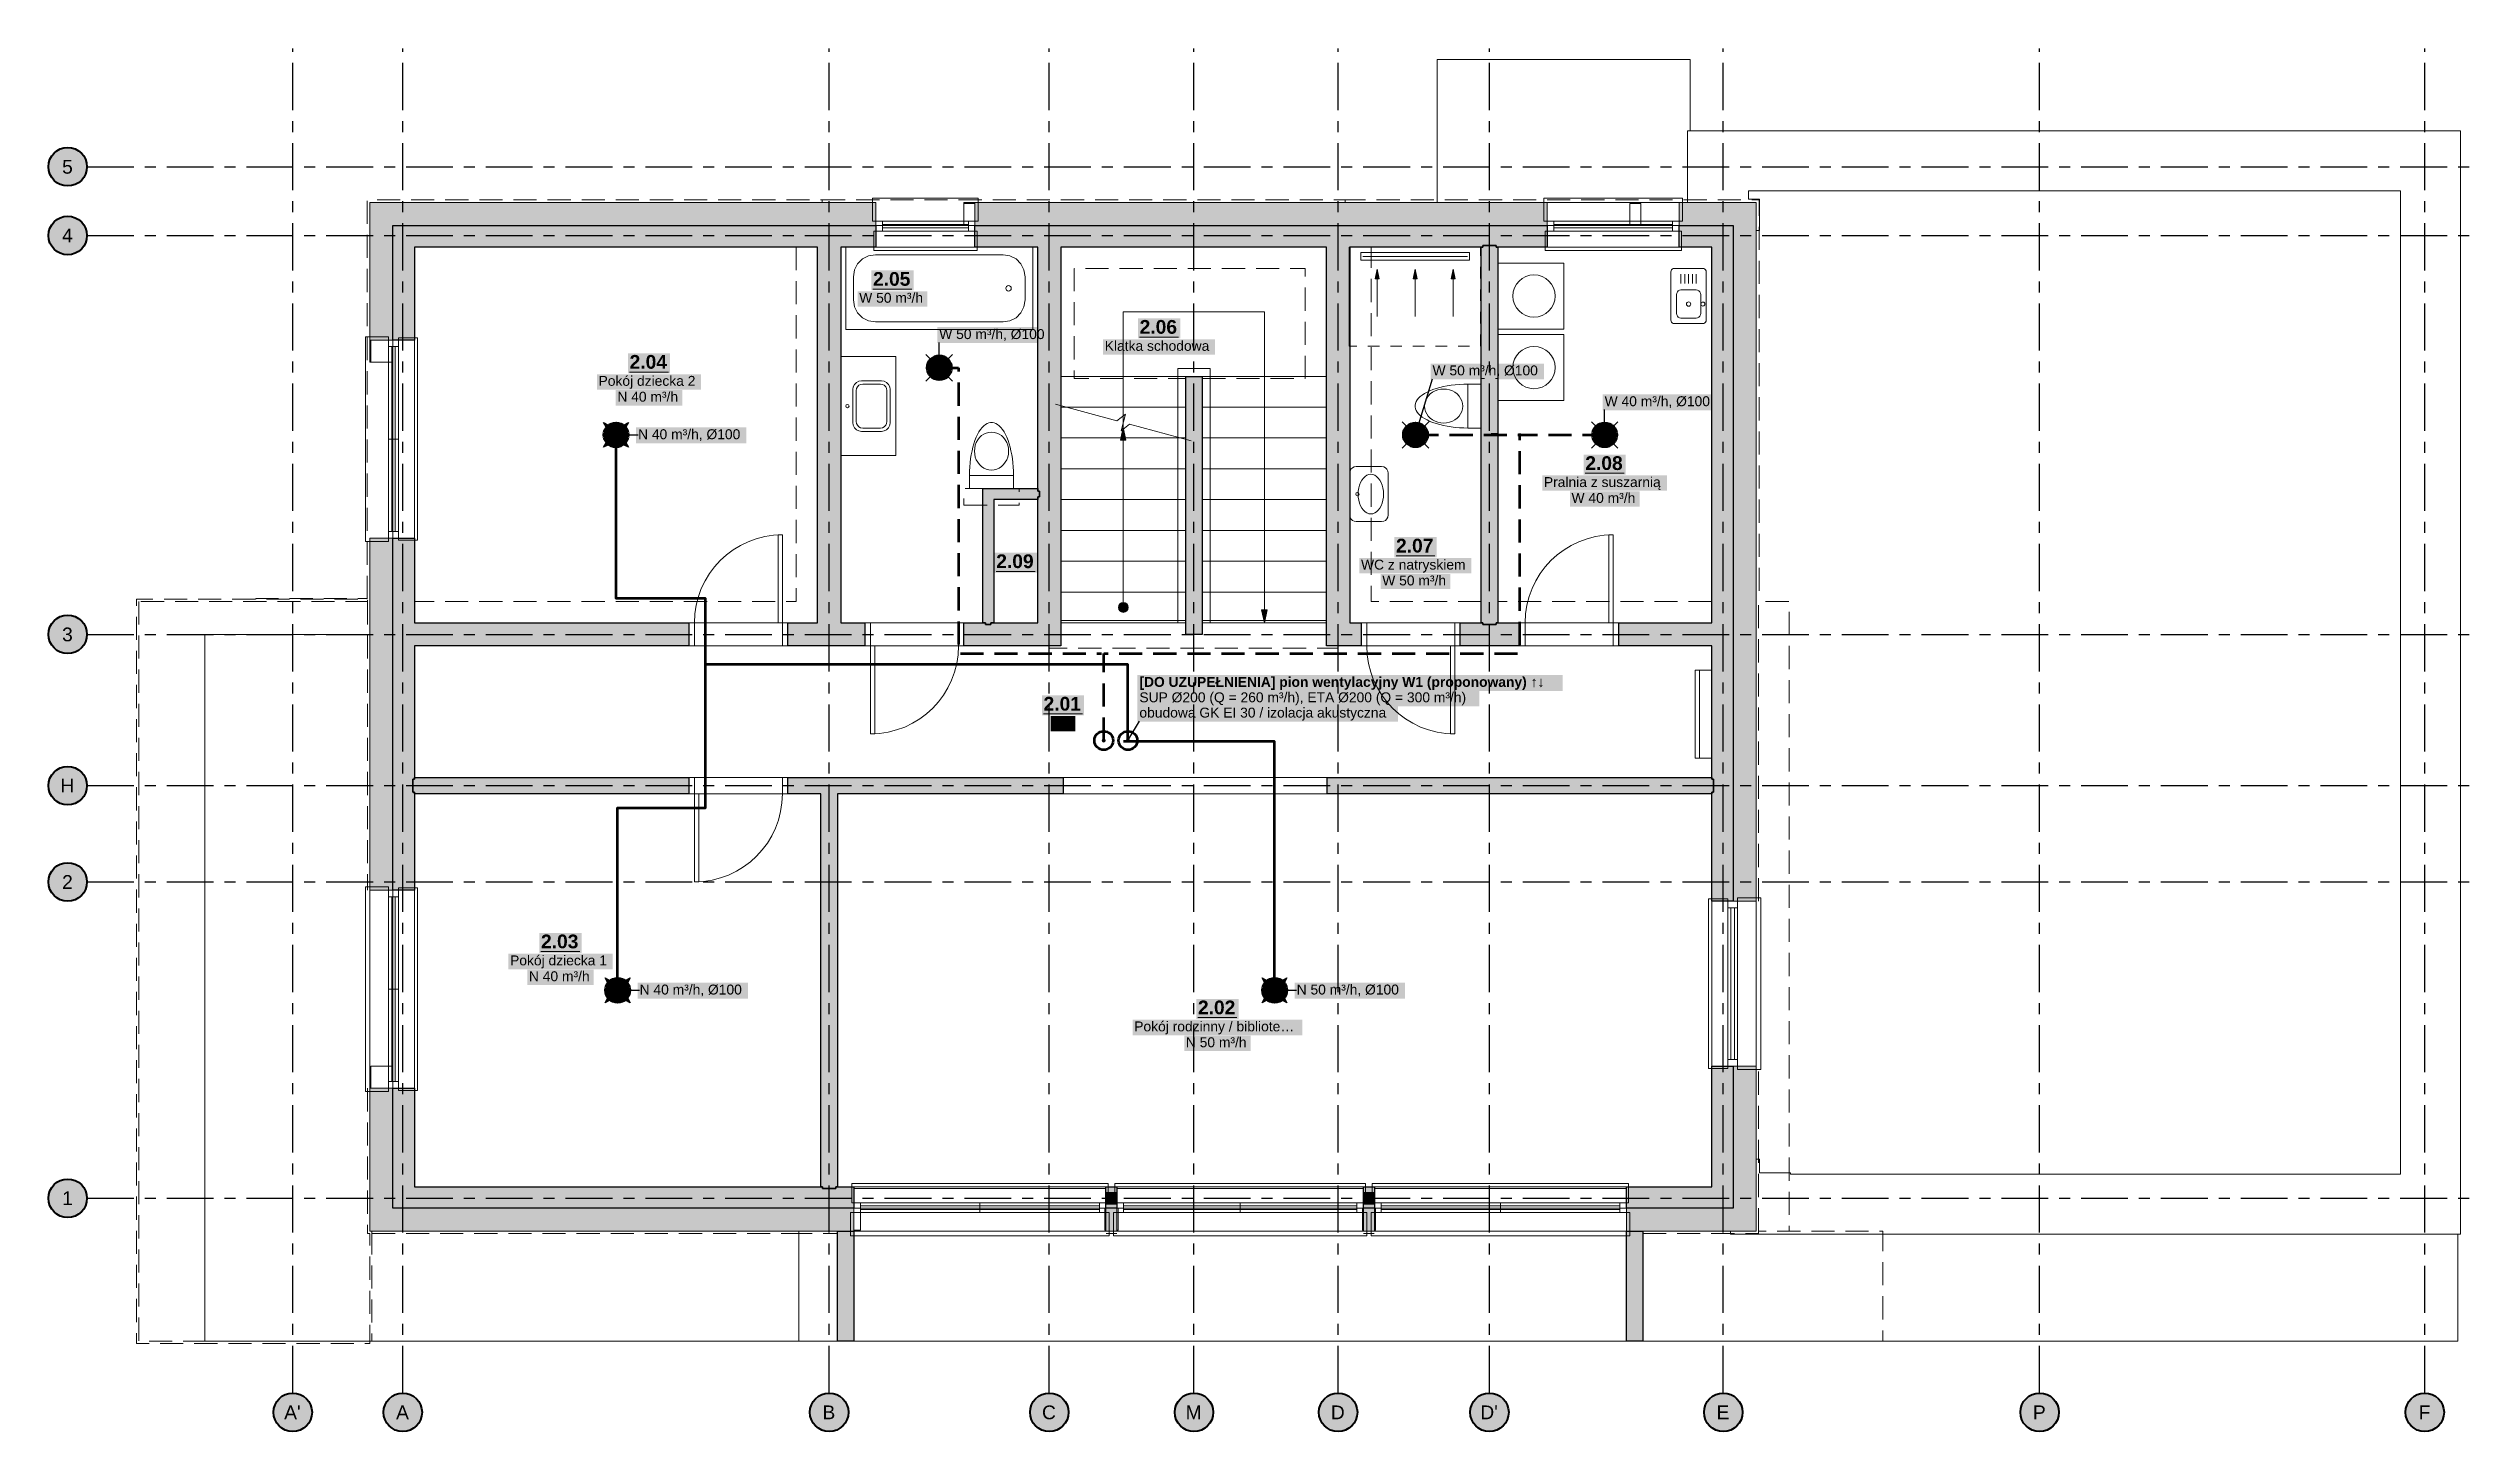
# Model space of a CAD drawing. Header units: metres. Extents: x -3.2 to 60.6, y -2.1 to 10.4.
# Drawn here: x -3.22 to 18.8, y -2.12 to 10.45 of the extents above; entities that cross this region are included whole.
import ezdxf

# ---------------------------------------------------------------- set-up
doc = ezdxf.new("R2010")
doc.units = ezdxf.units.M
for name, pattern in [('KRESKOWA', [5.25, 4.2, -1.05]), ('KRESKOWA_DROBNA', [3.15, 2.1, -1.05]), ('PUNKTOWA', [10.5, 8.4, -1.05, 0, -1.05])]:
    doc.linetypes.add(name, pattern=pattern)
doc.layers.add('A-MASKA', color=7, linetype='Continuous', lineweight=18)
doc.layers.add('S-OPISY', color=2, linetype='Continuous', lineweight=25)
for name, color, linetype, lineweight, true_color in [('I-BRAKI', 6, 'KRESKOWA', 25, 0xb0008a), ('I-OSIE', 8, 'PUNKTOWA', 18, 0x7a7a7a), ('I-PODKLAD', 8, 'Continuous', 18, 0x9a9a9a), ('I-PODKLAD-SCIANY', 8, 'Continuous', 25, 0x6e6e6e), ('I-PODKLAD-WYPELN', 254, 'Continuous', 18, 0xe6e6e6), ('I-POMIESZCZENIA', 8, 'Continuous', 25, 0x4a4a4a), ('S-WENT', 3, 'Continuous', 35, 0x008a00)]:
    doc.layers.add(name, color=color, linetype=linetype, lineweight=lineweight, true_color=true_color)
doc.styles.add('PL_ARIAL', font='arial.ttf')
doc.styles.add('PL_ARIAL_B', font='arialbd.ttf')

msp = doc.modelspace()

# ---------------------------------------------------------------- texts
at = {"layer": 'I-BRAKI', "true_color": 0xb0008a}
for s, style, p in [('[DO UZUPEŁNIENIA] pion wentylacyjny W1 (proponowany) ↑↓', 'PL_ARIAL_B', (6.694, 4.648)), ('SUP Ø200 (Q = 260 m³/h), ETA Ø200 (Q = 300 m³/h)', 'PL_ARIAL', (6.694, 4.508)), ('obudowa GK EI 30 / izolacja akustyczna', 'PL_ARIAL', (6.694, 4.369))]:
    msp.add_text(s, height=0.09, dxfattribs=dict(at, style=style)).set_placement(p)
at = {"layer": 'I-OSIE', "style": 'PL_ARIAL'}
for s, p in [('5', (-3.096, 9.312)), ('4', (-3.096, 8.688)), ('3', (-3.096, 5.062)), ('H', (-3.111, 3.688)), ('2', (-3.096, 2.812)), ('1', (-3.096, -0.062)), ("A'", (-1.078, -2.008)), ('A', (-0.061, -2.008)), ('B', (3.814, -2.008)), ('C', (5.809, -2.008)), ('M', (7.114, -2.008)), ('D', (8.434, -2.008)), ("D'", (9.792, -2.008)), ('E', (11.939, -2.008)), ('P', (14.814, -2.008)), ('F', (18.32, -2.008))]:
    msp.add_text(s, height=0.125, dxfattribs=at).set_placement(p)
at = {"layer": 'I-POMIESZCZENIA'}
for s, height, style, p in [('2.05', 0.125, 'PL_ARIAL_B', (4.273, 8.293)), ('W 50 m³/h', 0.09, 'PL_ARIAL', (4.148, 8.139)), ('2.06', 0.125, 'PL_ARIAL_B', (6.696, 7.857)), ('Klatka schodowa', 0.09, 'PL_ARIAL', (6.379, 7.702)), ('2.04', 0.125, 'PL_ARIAL_B', (2.061, 7.539)), ('Pokój dziecka 2', 0.09, 'PL_ARIAL', (1.779, 7.384)), ('N 40 m³/h', 0.09, 'PL_ARIAL', (1.95, 7.24)), ('2.08', 0.125, 'PL_ARIAL_B', (10.746, 6.619)), ('Pralnia z suszarnią', 0.09, 'PL_ARIAL', (10.37, 6.464)), ('W 40 m³/h', 0.09, 'PL_ARIAL', (10.621, 6.32)), ('2.07', 0.125, 'PL_ARIAL_B', (9.026, 5.869)), ('2.09', 0.125, 'PL_ARIAL_B', (5.393, 5.727)), ('WC z natryskiem', 0.09, 'PL_ARIAL', (8.708, 5.714)), ('W 50 m³/h', 0.09, 'PL_ARIAL', (8.901, 5.57)), ('2.01', 0.125, 'PL_ARIAL_B', (5.823, 4.432)), ('Hol', 0.09, 'PL_ARIAL', (5.902, 4.277)), ('Pokój dziecka 1', 0.09, 'PL_ARIAL', (0.975, 2.117)), ('2.03', 0.125, 'PL_ARIAL_B', (1.256, 2.272)), ('N 40 m³/h', 0.09, 'PL_ARIAL', (1.146, 1.973)), ('2.02', 0.125, 'PL_ARIAL_B', (7.226, 1.672)), ('Pokój rodzinny / bibliote…', 0.09, 'PL_ARIAL', (6.647, 1.517)), ('N 50 m³/h', 0.09, 'PL_ARIAL', (7.116, 1.373))]:
    msp.add_text(s, height=height, dxfattribs=dict(at, style=style)).set_placement(p)
at = {"layer": 'S-OPISY', "style": 'PL_ARIAL'}
for s, p in [('W 50 m³/h, Ø100', (4.875, 7.809)), ('W 50 m³/h, Ø100', (9.358, 7.479)), ('W 40 m³/h, Ø100', (10.922, 7.199)), ('N 40 m³/h, Ø100', (2.138, 6.899)), ('N 40 m³/h, Ø100', (2.152, 1.852)), ('N 50 m³/h, Ø100', (8.123, 1.852))]:
    msp.add_text(s, height=0.09, dxfattribs=at).set_placement(p)

# ---------------------------------------------------------------- hatches: boundary and pattern name
at = {"layer": 'A-MASKA', "true_color": 0xffffff}
for points in [[(4.258, 8.251), (4.642, 8.251), (4.642, 8.433), (4.258, 8.433)], [(4.133, 8.104), (4.767, 8.104), (4.767, 8.244), (4.133, 8.244)], [(6.681, 7.814), (7.065, 7.814), (7.065, 7.997), (6.681, 7.997)], [(4.857, 7.772), (5.888, 7.772), (5.888, 7.917), (4.857, 7.917)], [(6.364, 7.668), (7.382, 7.668), (7.382, 7.807), (6.364, 7.807)], [(1.764, 7.349), (2.711, 7.349), (2.711, 7.489), (1.764, 7.489)], [(2.046, 7.496), (2.429, 7.496), (2.429, 7.679), (2.046, 7.679)], [(9.34, 7.442), (10.371, 7.442), (10.371, 7.586), (9.34, 7.586)], [(1.935, 7.205), (2.54, 7.205), (2.54, 7.345), (1.935, 7.345)], [(10.905, 7.162), (11.936, 7.162), (11.936, 7.307), (10.905, 7.307)], [(2.12, 6.862), (3.122, 6.862), (3.122, 7.007), (2.12, 7.007)], [(10.731, 6.576), (11.114, 6.576), (11.114, 6.759), (10.731, 6.759)], [(10.355, 6.43), (11.49, 6.43), (11.49, 6.569), (10.355, 6.569)], [(10.606, 6.286), (11.239, 6.286), (11.239, 6.425), (10.606, 6.425)], [(9.011, 5.826), (9.394, 5.826), (9.394, 6.009), (9.011, 6.009)], [(5.378, 5.685), (5.762, 5.685), (5.762, 5.867), (5.378, 5.867)], [(8.693, 5.68), (9.712, 5.68), (9.712, 5.819), (8.693, 5.819)], [(8.886, 5.536), (9.519, 5.536), (9.519, 5.675), (8.886, 5.675)], [(6.676, 4.61), (10.541, 4.61), (10.541, 4.755), (6.676, 4.755)], [(5.808, 4.389), (6.192, 4.389), (6.192, 4.572), (5.808, 4.572)], [(6.676, 4.471), (9.782, 4.471), (9.782, 4.616), (6.676, 4.616)], [(6.676, 4.331), (9.045, 4.331), (9.045, 4.476), (6.676, 4.476)], [(5.887, 4.243), (6.113, 4.243), (6.113, 4.382), (5.887, 4.382)], [(0.96, 2.082), (1.906, 2.082), (1.906, 2.222), (0.96, 2.222)], [(1.241, 2.229), (1.625, 2.229), (1.625, 2.412), (1.241, 2.412)], [(1.131, 1.938), (1.735, 1.938), (1.735, 2.078), (1.131, 2.078)], [(2.135, 1.814), (3.137, 1.814), (3.137, 1.959), (2.135, 1.959)], [(7.211, 1.629), (7.595, 1.629), (7.595, 1.812), (7.211, 1.812)], [(8.105, 1.814), (9.107, 1.814), (9.107, 1.959), (8.105, 1.959)], [(6.632, 1.482), (8.174, 1.482), (8.174, 1.622), (6.632, 1.622)], [(7.101, 1.338), (7.705, 1.338), (7.705, 1.478), (7.101, 1.478)]]:
    msp.add_hatch(color=7, dxfattribs=at).paths.add_polyline_path(points)
at = {"layer": 'I-BRAKI', "true_color": 0xb0008a}
msp.add_hatch(color=7, dxfattribs=at).paths.add_polyline_path([(6.607, 4.16), (6.607, 4.165), (6.605, 4.169), (6.602, 4.172), (6.599, 4.175), (6.595, 4.177), (6.59, 4.177), (6.585, 4.177), (6.581, 4.175), (6.578, 4.172), (6.575, 4.169), (6.573, 4.165), (6.572, 4.16), (6.573, 4.155), (6.575, 4.151), (6.578, 4.148), (6.581, 4.145), (6.585, 4.143), (6.59, 4.142), (6.595, 4.143), (6.599, 4.145), (6.602, 4.148), (6.605, 4.151), (6.607, 4.155)])
at = {"layer": 'I-OSIE', "true_color": 0xffffff}
for points in [[(-2.87, 9.375), (-2.871, 9.398), (-2.876, 9.42), (-2.883, 9.442), (-2.893, 9.463), (-2.906, 9.482), (-2.921, 9.499), (-2.938, 9.514), (-2.958, 9.527), (-2.978, 9.537), (-3, 9.544), (-3.022, 9.549), (-3.045, 9.55), (-3.068, 9.549), (-3.09, 9.544), (-3.112, 9.537), (-3.132, 9.527), (-3.152, 9.514), (-3.169, 9.499), (-3.184, 9.482), (-3.197, 9.463), (-3.207, 9.442), (-3.214, 9.42), (-3.219, 9.398), (-3.22, 9.375), (-3.219, 9.352), (-3.214, 9.33), (-3.207, 9.308), (-3.197, 9.287), (-3.184, 9.268), (-3.169, 9.251), (-3.152, 9.236), (-3.132, 9.223), (-3.112, 9.213), (-3.09, 9.206), (-3.068, 9.201), (-3.045, 9.2), (-3.022, 9.201), (-3, 9.206), (-2.978, 9.213), (-2.958, 9.223), (-2.938, 9.236), (-2.921, 9.251), (-2.906, 9.268), (-2.893, 9.287), (-2.883, 9.308), (-2.876, 9.33), (-2.871, 9.352)], [(-2.87, 8.75), (-2.871, 8.773), (-2.876, 8.795), (-2.883, 8.817), (-2.893, 8.838), (-2.906, 8.857), (-2.921, 8.874), (-2.938, 8.889), (-2.958, 8.902), (-2.978, 8.912), (-3, 8.919), (-3.022, 8.924), (-3.045, 8.925), (-3.068, 8.924), (-3.09, 8.919), (-3.112, 8.912), (-3.132, 8.902), (-3.152, 8.889), (-3.169, 8.874), (-3.184, 8.857), (-3.197, 8.838), (-3.207, 8.817), (-3.214, 8.795), (-3.219, 8.773), (-3.22, 8.75), (-3.219, 8.727), (-3.214, 8.705), (-3.207, 8.683), (-3.197, 8.662), (-3.184, 8.643), (-3.169, 8.626), (-3.152, 8.611), (-3.132, 8.598), (-3.112, 8.588), (-3.09, 8.581), (-3.068, 8.576), (-3.045, 8.575), (-3.022, 8.576), (-3, 8.581), (-2.978, 8.588), (-2.958, 8.598), (-2.938, 8.611), (-2.921, 8.626), (-2.906, 8.643), (-2.893, 8.662), (-2.883, 8.683), (-2.876, 8.705), (-2.871, 8.727)], [(-2.87, 5.125), (-2.871, 5.148), (-2.876, 5.17), (-2.883, 5.192), (-2.893, 5.213), (-2.906, 5.232), (-2.921, 5.249), (-2.938, 5.264), (-2.958, 5.277), (-2.978, 5.287), (-3, 5.294), (-3.022, 5.299), (-3.045, 5.3), (-3.068, 5.299), (-3.09, 5.294), (-3.112, 5.287), (-3.132, 5.277), (-3.152, 5.264), (-3.169, 5.249), (-3.184, 5.232), (-3.197, 5.213), (-3.207, 5.192), (-3.214, 5.17), (-3.219, 5.148), (-3.22, 5.125), (-3.219, 5.102), (-3.214, 5.08), (-3.207, 5.058), (-3.197, 5.037), (-3.184, 5.018), (-3.169, 5.001), (-3.152, 4.986), (-3.132, 4.973), (-3.112, 4.963), (-3.09, 4.956), (-3.068, 4.951), (-3.045, 4.95), (-3.022, 4.951), (-3, 4.956), (-2.978, 4.963), (-2.958, 4.973), (-2.938, 4.986), (-2.921, 5.001), (-2.906, 5.018), (-2.893, 5.037), (-2.883, 5.058), (-2.876, 5.08), (-2.871, 5.102)], [(-2.87, 3.75), (-2.871, 3.773), (-2.876, 3.795), (-2.883, 3.817), (-2.893, 3.837), (-2.906, 3.857), (-2.921, 3.874), (-2.938, 3.889), (-2.958, 3.902), (-2.978, 3.912), (-3, 3.919), (-3.022, 3.924), (-3.045, 3.925), (-3.068, 3.924), (-3.09, 3.919), (-3.112, 3.912), (-3.132, 3.902), (-3.152, 3.889), (-3.169, 3.874), (-3.184, 3.857), (-3.197, 3.837), (-3.207, 3.817), (-3.214, 3.795), (-3.219, 3.773), (-3.22, 3.75), (-3.219, 3.727), (-3.214, 3.705), (-3.207, 3.683), (-3.197, 3.663), (-3.184, 3.643), (-3.169, 3.626), (-3.152, 3.611), (-3.132, 3.598), (-3.112, 3.588), (-3.09, 3.581), (-3.068, 3.576), (-3.045, 3.575), (-3.022, 3.576), (-3, 3.581), (-2.978, 3.588), (-2.958, 3.598), (-2.938, 3.611), (-2.921, 3.626), (-2.906, 3.643), (-2.893, 3.663), (-2.883, 3.683), (-2.876, 3.705), (-2.871, 3.727)], [(-2.87, 2.875), (-2.871, 2.898), (-2.876, 2.92), (-2.883, 2.942), (-2.893, 2.962), (-2.906, 2.982), (-2.921, 2.999), (-2.938, 3.014), (-2.958, 3.027), (-2.978, 3.037), (-3, 3.044), (-3.022, 3.049), (-3.045, 3.05), (-3.068, 3.049), (-3.09, 3.044), (-3.112, 3.037), (-3.132, 3.027), (-3.152, 3.014), (-3.169, 2.999), (-3.184, 2.982), (-3.197, 2.962), (-3.207, 2.942), (-3.214, 2.92), (-3.219, 2.898), (-3.22, 2.875), (-3.219, 2.852), (-3.214, 2.83), (-3.207, 2.808), (-3.197, 2.788), (-3.184, 2.768), (-3.169, 2.751), (-3.152, 2.736), (-3.132, 2.723), (-3.112, 2.713), (-3.09, 2.706), (-3.068, 2.701), (-3.045, 2.7), (-3.022, 2.701), (-3, 2.706), (-2.978, 2.713), (-2.958, 2.723), (-2.938, 2.736), (-2.921, 2.751), (-2.906, 2.768), (-2.893, 2.788), (-2.883, 2.808), (-2.876, 2.83), (-2.871, 2.852)], [(-2.87, 0), (-2.871, 0.023), (-2.876, 0.045), (-2.883, 0.067), (-2.893, 0.087), (-2.906, 0.107), (-2.921, 0.124), (-2.938, 0.139), (-2.958, 0.152), (-2.978, 0.162), (-3, 0.169), (-3.022, 0.174), (-3.045, 0.175), (-3.068, 0.174), (-3.09, 0.169), (-3.112, 0.162), (-3.132, 0.152), (-3.152, 0.139), (-3.169, 0.124), (-3.184, 0.107), (-3.197, 0.087), (-3.207, 0.067), (-3.214, 0.045), (-3.219, 0.023), (-3.22, 0), (-3.219, -0.023), (-3.214, -0.045), (-3.207, -0.067), (-3.197, -0.088), (-3.184, -0.107), (-3.169, -0.124), (-3.152, -0.139), (-3.132, -0.152), (-3.112, -0.162), (-3.09, -0.169), (-3.068, -0.174), (-3.045, -0.175), (-3.022, -0.174), (-3, -0.169), (-2.978, -0.162), (-2.958, -0.152), (-2.938, -0.139), (-2.921, -0.124), (-2.906, -0.107), (-2.893, -0.088), (-2.883, -0.067), (-2.876, -0.045), (-2.871, -0.023)], [(-0.825, -1.945), (-0.826, -1.922), (-0.831, -1.9), (-0.838, -1.878), (-0.848, -1.858), (-0.861, -1.838), (-0.876, -1.821), (-0.893, -1.806), (-0.913, -1.793), (-0.933, -1.783), (-0.955, -1.776), (-0.977, -1.771), (-1, -1.77), (-1.023, -1.771), (-1.045, -1.776), (-1.067, -1.783), (-1.088, -1.793), (-1.107, -1.806), (-1.124, -1.821), (-1.139, -1.838), (-1.152, -1.858), (-1.162, -1.878), (-1.169, -1.9), (-1.174, -1.922), (-1.175, -1.945), (-1.174, -1.968), (-1.169, -1.99), (-1.162, -2.012), (-1.152, -2.033), (-1.139, -2.052), (-1.124, -2.069), (-1.107, -2.084), (-1.088, -2.097), (-1.067, -2.107), (-1.045, -2.114), (-1.023, -2.119), (-1, -2.12), (-0.977, -2.119), (-0.955, -2.114), (-0.933, -2.107), (-0.913, -2.097), (-0.893, -2.084), (-0.876, -2.069), (-0.861, -2.052), (-0.848, -2.033), (-0.838, -2.012), (-0.831, -1.99), (-0.826, -1.968)], [(0.175, -1.945), (0.174, -1.922), (0.169, -1.9), (0.162, -1.878), (0.152, -1.858), (0.139, -1.838), (0.124, -1.821), (0.107, -1.806), (0.087, -1.793), (0.067, -1.783), (0.045, -1.776), (0.023, -1.771), (0, -1.77), (-0.023, -1.771), (-0.045, -1.776), (-0.067, -1.783), (-0.088, -1.793), (-0.107, -1.806), (-0.124, -1.821), (-0.139, -1.838), (-0.152, -1.858), (-0.162, -1.878), (-0.169, -1.9), (-0.174, -1.922), (-0.175, -1.945), (-0.174, -1.968), (-0.169, -1.99), (-0.162, -2.012), (-0.152, -2.033), (-0.139, -2.052), (-0.124, -2.069), (-0.107, -2.084), (-0.088, -2.097), (-0.067, -2.107), (-0.045, -2.114), (-0.023, -2.119), (0, -2.12), (0.023, -2.119), (0.045, -2.114), (0.067, -2.107), (0.087, -2.097), (0.107, -2.084), (0.124, -2.069), (0.139, -2.052), (0.152, -2.033), (0.162, -2.012), (0.169, -1.99), (0.174, -1.968)], [(4.05, -1.945), (4.049, -1.922), (4.044, -1.9), (4.037, -1.878), (4.027, -1.858), (4.014, -1.838), (3.999, -1.821), (3.982, -1.806), (3.962, -1.793), (3.942, -1.783), (3.92, -1.776), (3.898, -1.771), (3.875, -1.77), (3.852, -1.771), (3.83, -1.776), (3.808, -1.783), (3.788, -1.793), (3.768, -1.806), (3.751, -1.821), (3.736, -1.838), (3.723, -1.858), (3.713, -1.878), (3.706, -1.9), (3.701, -1.922), (3.7, -1.945), (3.701, -1.968), (3.706, -1.99), (3.713, -2.012), (3.723, -2.033), (3.736, -2.052), (3.751, -2.069), (3.768, -2.084), (3.788, -2.097), (3.808, -2.107), (3.83, -2.114), (3.852, -2.119), (3.875, -2.12), (3.898, -2.119), (3.92, -2.114), (3.942, -2.107), (3.962, -2.097), (3.982, -2.084), (3.999, -2.069), (4.014, -2.052), (4.027, -2.033), (4.037, -2.012), (4.044, -1.99), (4.049, -1.968)], [(6.05, -1.945), (6.049, -1.922), (6.044, -1.9), (6.037, -1.878), (6.027, -1.858), (6.014, -1.838), (5.999, -1.821), (5.982, -1.806), (5.962, -1.793), (5.942, -1.783), (5.92, -1.776), (5.898, -1.771), (5.875, -1.77), (5.852, -1.771), (5.83, -1.776), (5.808, -1.783), (5.787, -1.793), (5.768, -1.806), (5.751, -1.821), (5.736, -1.838), (5.723, -1.858), (5.713, -1.878), (5.706, -1.9), (5.701, -1.922), (5.7, -1.945), (5.701, -1.968), (5.706, -1.99), (5.713, -2.012), (5.723, -2.033), (5.736, -2.052), (5.751, -2.069), (5.768, -2.084), (5.787, -2.097), (5.808, -2.107), (5.83, -2.114), (5.852, -2.119), (5.875, -2.12), (5.898, -2.119), (5.92, -2.114), (5.942, -2.107), (5.962, -2.097), (5.982, -2.084), (5.999, -2.069), (6.014, -2.052), (6.027, -2.033), (6.037, -2.012), (6.044, -1.99), (6.049, -1.968)], [(7.365, -1.945), (7.364, -1.922), (7.359, -1.9), (7.352, -1.878), (7.342, -1.858), (7.329, -1.838), (7.314, -1.821), (7.297, -1.806), (7.277, -1.793), (7.257, -1.783), (7.235, -1.776), (7.213, -1.771), (7.19, -1.77), (7.167, -1.771), (7.145, -1.776), (7.123, -1.783), (7.103, -1.793), (7.083, -1.806), (7.066, -1.821), (7.051, -1.838), (7.038, -1.858), (7.028, -1.878), (7.021, -1.9), (7.016, -1.922), (7.015, -1.945), (7.016, -1.968), (7.021, -1.99), (7.028, -2.012), (7.038, -2.033), (7.051, -2.052), (7.066, -2.069), (7.083, -2.084), (7.103, -2.097), (7.123, -2.107), (7.145, -2.114), (7.167, -2.119), (7.19, -2.12), (7.213, -2.119), (7.235, -2.114), (7.257, -2.107), (7.277, -2.097), (7.297, -2.084), (7.314, -2.069), (7.329, -2.052), (7.342, -2.033), (7.352, -2.012), (7.359, -1.99), (7.364, -1.968)], [(8.675, -1.945), (8.674, -1.922), (8.669, -1.9), (8.662, -1.878), (8.652, -1.858), (8.639, -1.838), (8.624, -1.821), (8.607, -1.806), (8.588, -1.793), (8.567, -1.783), (8.545, -1.776), (8.523, -1.771), (8.5, -1.77), (8.477, -1.771), (8.455, -1.776), (8.433, -1.783), (8.412, -1.793), (8.393, -1.806), (8.376, -1.821), (8.361, -1.838), (8.348, -1.858), (8.338, -1.878), (8.331, -1.9), (8.326, -1.922), (8.325, -1.945), (8.326, -1.968), (8.331, -1.99), (8.338, -2.012), (8.348, -2.033), (8.361, -2.052), (8.376, -2.069), (8.393, -2.084), (8.412, -2.097), (8.433, -2.107), (8.455, -2.114), (8.477, -2.119), (8.5, -2.12), (8.523, -2.119), (8.545, -2.114), (8.567, -2.107), (8.588, -2.097), (8.607, -2.084), (8.624, -2.069), (8.639, -2.052), (8.652, -2.033), (8.662, -2.012), (8.669, -1.99), (8.674, -1.968)], [(10.05, -1.945), (10.049, -1.922), (10.044, -1.9), (10.037, -1.878), (10.027, -1.858), (10.014, -1.838), (9.999, -1.821), (9.982, -1.806), (9.963, -1.793), (9.942, -1.783), (9.92, -1.776), (9.898, -1.771), (9.875, -1.77), (9.852, -1.771), (9.83, -1.776), (9.808, -1.783), (9.787, -1.793), (9.768, -1.806), (9.751, -1.821), (9.736, -1.838), (9.723, -1.858), (9.713, -1.878), (9.706, -1.9), (9.701, -1.922), (9.7, -1.945), (9.701, -1.968), (9.706, -1.99), (9.713, -2.012), (9.723, -2.033), (9.736, -2.052), (9.751, -2.069), (9.768, -2.084), (9.787, -2.097), (9.808, -2.107), (9.83, -2.114), (9.852, -2.119), (9.875, -2.12), (9.898, -2.119), (9.92, -2.114), (9.942, -2.107), (9.963, -2.097), (9.982, -2.084), (9.999, -2.069), (10.014, -2.052), (10.027, -2.033), (10.037, -2.012), (10.044, -1.99), (10.049, -1.968)], [(12.175, -1.945), (12.174, -1.922), (12.169, -1.9), (12.162, -1.878), (12.152, -1.858), (12.139, -1.838), (12.124, -1.821), (12.107, -1.806), (12.088, -1.793), (12.067, -1.783), (12.045, -1.776), (12.023, -1.771), (12, -1.77), (11.977, -1.771), (11.955, -1.776), (11.933, -1.783), (11.912, -1.793), (11.893, -1.806), (11.876, -1.821), (11.861, -1.838), (11.848, -1.858), (11.838, -1.878), (11.831, -1.9), (11.826, -1.922), (11.825, -1.945), (11.826, -1.968), (11.831, -1.99), (11.838, -2.012), (11.848, -2.033), (11.861, -2.052), (11.876, -2.069), (11.893, -2.084), (11.912, -2.097), (11.933, -2.107), (11.955, -2.114), (11.977, -2.119), (12, -2.12), (12.023, -2.119), (12.045, -2.114), (12.067, -2.107), (12.088, -2.097), (12.107, -2.084), (12.124, -2.069), (12.139, -2.052), (12.152, -2.033), (12.162, -2.012), (12.169, -1.99), (12.174, -1.968)], [(15.05, -1.945), (15.049, -1.922), (15.044, -1.9), (15.037, -1.878), (15.027, -1.858), (15.014, -1.838), (14.999, -1.821), (14.982, -1.806), (14.963, -1.793), (14.942, -1.783), (14.92, -1.776), (14.898, -1.771), (14.875, -1.77), (14.852, -1.771), (14.83, -1.776), (14.808, -1.783), (14.787, -1.793), (14.768, -1.806), (14.751, -1.821), (14.736, -1.838), (14.723, -1.858), (14.713, -1.878), (14.706, -1.9), (14.701, -1.922), (14.7, -1.945), (14.701, -1.968), (14.706, -1.99), (14.713, -2.012), (14.723, -2.033), (14.736, -2.052), (14.751, -2.069), (14.768, -2.084), (14.787, -2.097), (14.808, -2.107), (14.83, -2.114), (14.852, -2.119), (14.875, -2.12), (14.898, -2.119), (14.92, -2.114), (14.942, -2.107), (14.963, -2.097), (14.982, -2.084), (14.999, -2.069), (15.014, -2.052), (15.027, -2.033), (15.037, -2.012), (15.044, -1.99), (15.049, -1.968)], [(18.55, -1.945), (18.549, -1.922), (18.544, -1.9), (18.537, -1.878), (18.527, -1.858), (18.514, -1.838), (18.499, -1.821), (18.482, -1.806), (18.462, -1.793), (18.442, -1.783), (18.42, -1.776), (18.398, -1.771), (18.375, -1.77), (18.352, -1.771), (18.33, -1.776), (18.308, -1.783), (18.288, -1.793), (18.268, -1.806), (18.251, -1.821), (18.236, -1.838), (18.223, -1.858), (18.213, -1.878), (18.206, -1.9), (18.201, -1.922), (18.2, -1.945), (18.201, -1.968), (18.206, -1.99), (18.213, -2.012), (18.223, -2.033), (18.236, -2.052), (18.251, -2.069), (18.268, -2.084), (18.288, -2.097), (18.308, -2.107), (18.33, -2.114), (18.352, -2.119), (18.375, -2.12), (18.398, -2.119), (18.42, -2.114), (18.442, -2.107), (18.462, -2.097), (18.482, -2.084), (18.499, -2.069), (18.514, -2.052), (18.527, -2.033), (18.537, -2.012), (18.544, -1.99), (18.549, -1.968)]]:
    msp.add_hatch(color=7, dxfattribs=at).paths.add_polyline_path(points)
at = {"layer": 'I-PODKLAD-WYPELN', "true_color": 0xe4e4e4}
h = msp.add_hatch(color=7, dxfattribs=at)
h.paths.add_polyline_path([(0.105, 8.645), (0.105, 8.645), (0.105, 8.645), (0.105, 8.645), (0.105, 8.645), (0.105, 8.645), (0.105, 7.8), (0.105, 7.8), (0.105, 7.8), (-0.09, 7.8), (-0.09, 7.8), (-0.09, 7.8), (-0.09, 7.8), (-0.09, 7.8), (-0.3, 7.8), (-0.3, 7.8), (-0.3, 7.8), (-0.3, 9.05), (-0.3, 9.05), (-0.3, 9.05), (-0.3, 9.05), (4.3, 9.05), (4.3, 8.84), (4.3, 8.84), (4.3, 8.84), (4.3, 8.84), (4.3, 8.645), (4.3, 8.645), (4.3, 8.645), (3.98, 8.645), (3.98, 5.23), (4.2, 5.23), (4.2, 5.23), (4.2, 5.23), (4.2, 5.23), (4.2, 5.23), (4.2, 5.035), (4.2, 5.035), (4.2, 5.035), (4.2, 5.02), (4.2, 5.02), (4.2, 5.02), (3.5, 5.02), (3.5, 5.02), (3.5, 5.02), (3.5, 5.035), (3.5, 5.035), (3.5, 5.035), (3.5, 5.035), (3.5, 5.23), (3.5, 5.23), (3.5, 5.23), (3.5, 5.23), (3.5, 5.23), (3.77, 5.23), (3.77, 8.645)])
h.paths.add_polyline_path([(0.09, 8.66), (0.09, 8.66), (0.098, 8.652)], flags=0)
h.paths.add_polyline_path([(-0.09, 8.84), (-0.09, 8.84), (-0.09, 8.84), (-0.09, 8.84), (-0.09, 8.84), (-0.09, 8.84)], flags=0)
h.paths.add_polyline_path([(-0.09, 8.66), (-0.09, 8.66), (-0.09, 8.66), (-0.09, 8.66), (-0.09, 8.66)], flags=0)
h = msp.add_hatch(color=7, dxfattribs=at)
h.paths.add_polyline_path([(5.27, 6.45), (5.77, 6.45), (5.77, 8.645), (5.77, 8.645), (5.77, 8.645), (5.77, 8.645), (5.77, 8.645), (5.2, 8.645), (5.2, 8.645), (5.2, 8.645), (5.2, 8.84), (5.2, 8.84), (5.2, 8.84), (5.2, 8.84), (5.2, 9.05), (10.4, 9.05), (10.4, 8.84), (10.4, 8.84), (10.4, 8.84), (10.4, 8.84), (10.4, 8.645), (10.4, 8.645), (10.4, 8.645), (9.95, 8.645), (9.95, 5.23), (10.15, 5.23), (10.15, 5.23), (10.15, 5.23), (10.15, 5.23), (10.15, 5.23), (10.15, 5.035), (10.15, 5.035), (10.15, 5.035), (10.15, 5.02), (10.15, 5.02), (10.15, 5.02), (9.61, 5.02), (9.61, 5.02), (9.61, 5.02), (9.61, 5.035), (9.61, 5.035), (9.61, 5.035), (9.61, 5.035), (9.61, 5.23), (9.61, 5.23), (9.61, 5.23), (9.61, 5.23), (9.61, 5.23), (9.8, 5.23), (9.8, 8.645), (8.605, 8.645), (8.605, 5.23), (8.598, 5.223), (8.605, 5.23), (8.605, 5.23), (8.605, 5.23), (8.605, 5.23), (8.605, 5.23), (8.71, 5.23), (8.71, 5.23), (8.71, 5.23), (8.71, 5.23), (8.71, 5.23), (8.71, 5.035), (8.71, 5.035), (8.71, 5.035), (8.71, 5.02), (8.71, 5.02), (8.71, 5.02), (8.395, 5.02), (8.395, 5.02), (8.395, 5.02), (8.395, 5.02), (8.395, 8.645), (5.98, 8.645), (5.98, 8.645), (5.98, 8.645), (5.98, 5.02), (5.98, 5.02), (5.98, 5.02), (5.98, 5.02), (5.98, 5.02), (5.1, 5.02), (5.1, 5.02), (5.1, 5.02), (5.1, 5.035), (5.1, 5.035), (5.1, 5.035), (5.1, 5.035), (5.1, 5.23), (5.1, 5.23), (5.1, 5.23), (5.1, 5.23), (5.1, 5.23), (5.27, 5.23)])
h.paths.add_polyline_path([(5.77, 5.23), (5.77, 5.23), (5.77, 5.23), (5.77, 5.23), (5.77, 5.23), (5.77, 6.35), (5.37, 6.35), (5.37, 5.23), (5.77, 5.23), (5.77, 5.23), (5.77, 5.23), (5.77, 5.23)], flags=0)
h.paths.add_polyline_path([(8.59, 5.215), (8.59, 5.215), (8.59, 5.215), (8.59, 5.215), (8.59, 5.215)], flags=0)
h = msp.add_hatch(color=7, dxfattribs=at)
h.paths.add_polyline_path([(11.895, 5.02), (11.895, 5.02), (11.05, 5.02), (11.05, 5.02), (11.05, 5.02), (11.05, 5.035), (11.05, 5.035), (11.05, 5.035), (11.05, 5.035), (11.05, 5.23), (11.05, 5.23), (11.05, 5.23), (11.05, 5.23), (11.05, 5.23), (11.895, 5.23), (11.895, 5.23), (11.895, 5.23), (11.895, 5.23), (11.895, 5.23), (11.895, 8.645), (11.895, 8.645), (11.895, 8.645), (11.895, 8.645), (11.895, 8.645), (11.6, 8.645), (11.6, 8.645), (11.6, 8.645), (11.6, 8.84), (11.6, 8.84), (11.6, 8.84), (11.6, 8.84), (11.6, 9.05), (12.3, 9.05), (12.3, 2.7), (12.09, 2.7), (12.09, 2.7), (12.09, 2.7), (12.09, 2.7), (11.895, 2.7), (11.895, 2.7), (11.895, 2.7), (11.895, 3.675), (8.4, 3.675), (8.4, 3.69), (8.4, 3.825), (11.895, 3.825), (11.895, 5.02)])
h.paths.add_polyline_path([(11.895, 3.81), (11.895, 3.81), (11.895, 3.81), (11.895, 3.81)], flags=0)
h.paths.add_polyline_path([(11.895, 3.69), (11.895, 3.69), (11.895, 3.69), (11.895, 3.69)], flags=0)
h.paths.add_polyline_path([(12.09, 8.66), (12.09, 8.66), (12.09, 8.66), (12.09, 8.66), (12.09, 8.66)], flags=0)
h.paths.add_polyline_path([(12.09, 8.84), (12.09, 8.84), (12.09, 8.84), (12.09, 8.84)], flags=0)
at = {"layer": 'I-PODKLAD-WYPELN', "true_color": 0xcfcfcf}
for points in [[(8.855, 8.445), (8.874, 8.357), (8.836, 8.357)], [(9.2, 8.445), (9.219, 8.357), (9.181, 8.357)], [(9.545, 8.445), (9.564, 8.357), (9.526, 8.357)], [(6.548, 7.008), (6.572, 6.891), (6.523, 6.891)], [(7.83, 5.23), (7.805, 5.347), (7.855, 5.347)], [(6.49, -0.05), (6.39, -0.05), (6.39, 0.05), (6.49, 0.05)], [(8.73, -0.05), (8.73, 0.05), (8.83, 0.05), (8.83, -0.05)], [(3.95, -1.3), (3.95, -0.3), (4.1, -0.3), (4.1, -0.32), (4.1, -1.3)]]:
    msp.add_hatch(color=7, dxfattribs=at).paths.add_polyline_path(points)
at = {"layer": 'I-PODKLAD-WYPELN', "true_color": 0xe4e4e4}
for points in [[(7.265, 7.47), (7.265, 5.125), (7.115, 5.125), (7.115, 7.47)], [(6.39, -0.3), (6.39, -0.3), (6.39, -0.3), (6.39, -0.09), (6.39, -0.09), (6.39, -0.09), (6.39, -0.09), (6.39, -0.09), (6.39, -0.05), (6.39, -0.05), (6.39, -0.05), (6.39, -0.05), (6.39, 0.05), (6.39, 0.05), (6.39, 0.05), (6.39, 0.05), (6.39, 0.105), (6.39, 0.105), (6.39, 0.105), (6.49, 0.105), (6.49, 0.105), (6.49, 0.105), (6.49, 0.05), (6.49, 0.05), (6.49, 0.05), (6.49, 0.05), (6.49, -0.05), (6.49, -0.05), (6.49, -0.05), (6.49, -0.05), (6.49, -0.09), (6.49, -0.09), (6.49, -0.09), (6.49, -0.09), (6.49, -0.09), (6.49, -0.3), (6.49, -0.3), (6.49, -0.3)], [(8.73, 0.05), (8.73, 0.105), (8.73, 0.105), (8.73, 0.105), (8.83, 0.105), (8.83, 0.105), (8.83, 0.105), (8.83, 0.05), (8.83, 0.05), (8.83, 0.05), (8.83, 0.05), (8.83, -0.05), (8.83, -0.05), (8.83, -0.05), (8.83, -0.05), (8.83, -0.09), (8.83, -0.09), (8.83, -0.09), (8.83, -0.09), (8.83, -0.09), (8.83, -0.3), (8.83, -0.3), (8.83, -0.3), (8.73, -0.3), (8.73, -0.3), (8.73, -0.3), (8.73, -0.09), (8.73, -0.09), (8.73, -0.09), (8.73, -0.09), (8.73, -0.09), (8.73, -0.05), (8.73, -0.05), (8.73, -0.05), (8.73, -0.05), (8.73, 0.05), (8.73, 0.05), (8.73, 0.05)]]:
    msp.add_hatch(color=7, dxfattribs=at).paths.add_polyline_path(points)
h = msp.add_hatch(color=7, dxfattribs=at)
h.paths.add_polyline_path([(0.105, 2.8), (-0.09, 2.8), (-0.09, 2.8), (-0.09, 2.8), (-0.09, 2.8), (-0.09, 2.8), (-0.3, 2.8), (-0.3, 2.8), (-0.3, 2.8), (-0.3, 6), (-0.3, 6), (-0.3, 6), (-0.09, 6), (-0.09, 6), (-0.09, 6), (-0.09, 6), (-0.09, 6), (0.105, 6), (0.105, 6), (0.105, 6), (0.105, 5.23), (0.105, 5.23), (0.105, 5.23), (0.105, 5.23), (0.105, 5.23), (2.6, 5.23), (2.6, 5.23), (2.6, 5.23), (2.6, 5.23), (2.6, 5.23), (2.6, 5.035), (2.6, 5.035), (2.6, 5.035), (2.6, 5.02), (2.6, 5.02), (2.6, 5.02), (0.105, 5.02), (0.105, 5.02), (0.105, 5.02), (0.105, 3.825), (2.6, 3.825), (2.6, 3.69), (2.6, 3.675), (0.105, 3.675), (0.105, 2.8), (0.105, 2.8)])
h.paths.add_polyline_path([(0.105, 3.81), (0.105, 3.81), (0.105, 3.81), (0.105, 3.81)], flags=0)
h.paths.add_polyline_path([(0.105, 3.69), (0.105, 3.69), (0.105, 3.69), (0.105, 3.69)], flags=0)
at = {"layer": 'I-PODKLAD-WYPELN', "true_color": 0xffffff}
msp.add_hatch(color=7, dxfattribs=at).paths.add_polyline_path([(6.593, 5.37), (6.592, 5.366), (6.592, 5.361), (6.591, 5.357), (6.589, 5.353), (6.587, 5.349), (6.585, 5.345), (6.582, 5.341), (6.579, 5.338), (6.576, 5.335), (6.572, 5.333), (6.569, 5.33), (6.565, 5.328), (6.561, 5.327), (6.556, 5.326), (6.552, 5.325), (6.548, 5.325), (6.543, 5.325), (6.539, 5.326), (6.534, 5.327), (6.53, 5.328), (6.526, 5.33), (6.522, 5.333), (6.519, 5.335), (6.516, 5.338), (6.513, 5.341), (6.51, 5.345), (6.508, 5.349), (6.506, 5.353), (6.504, 5.357), (6.503, 5.361), (6.503, 5.366), (6.503, 5.37), (6.503, 5.374), (6.503, 5.379), (6.504, 5.383), (6.506, 5.387), (6.508, 5.391), (6.51, 5.395), (6.513, 5.399), (6.516, 5.402), (6.519, 5.405), (6.522, 5.407), (6.526, 5.41), (6.53, 5.412), (6.534, 5.413), (6.539, 5.414), (6.543, 5.415), (6.548, 5.415), (6.552, 5.415), (6.556, 5.414), (6.561, 5.413), (6.565, 5.412), (6.569, 5.41), (6.572, 5.407), (6.576, 5.405), (6.579, 5.402), (6.582, 5.399), (6.585, 5.395), (6.587, 5.391), (6.589, 5.387), (6.591, 5.383), (6.592, 5.379), (6.592, 5.374)])
at = {"layer": 'I-PODKLAD-WYPELN', "true_color": 0xe4e4e4}
h = msp.add_hatch(color=7, dxfattribs=at)
h.paths.add_polyline_path([(-0.3, 1), (-0.3, 1), (-0.09, 1), (-0.09, 1), (-0.09, 1), (-0.09, 1), (-0.09, 1), (0.105, 1), (0.105, 1), (0.105, 1), (0.105, 0.105), (0.105, 0.105), (0.105, 0.105), (0.105, 0.105), (0.105, 0.105), (3.8, 0.105), (3.8, 0.105), (3.8, 0.105), (3.8, 0.105), (3.8, 0.105), (3.8, 3.675), (3.8, 3.675), (3.8, 3.675), (3.8, 3.675), (3.8, 3.675), (3.5, 3.675), (3.5, 3.69), (3.5, 3.825), (6, 3.825), (6, 3.69), (6, 3.675), (3.95, 3.675), (3.95, 3.675), (3.95, 3.675), (3.95, 0.105), (3.95, 0.105), (3.95, 0.105), (4.1, 0.105), (4.1, 0.105), (4.1, 0.105), (4.1, -0.09), (4.1, -0.09), (4.1, -0.09), (4.1, -0.09), (4.1, -0.09), (4.1, -0.3), (4.1, -0.3), (4.1, -0.3), (4.1, -0.3), (4.1, -0.32), (4.1, -1.3), (3.95, -1.3), (3.95, -0.3), (-0.3, -0.3), (-0.3, -0.3), (-0.3, -0.3), (-0.3, -0.3), (-0.3, -0.3), (-0.3, 1)])
h.paths.add_polyline_path([(3.815, 3.69), (3.815, 3.69), (3.815, 3.69), (3.815, 3.69), (3.815, 3.69), (3.815, 3.69)], flags=0)
h.paths.add_polyline_path([(3.935, 3.69), (3.935, 3.69), (3.935, 3.69), (3.935, 3.69), (3.935, 3.69), (3.935, 3.69)], flags=0)
h.paths.add_polyline_path([(-0.09, -0.09), (-0.09, -0.09), (-0.09, -0.09), (-0.09, -0.09), (-0.09, -0.09), (-0.09, -0.09)], flags=0)
h.paths.add_polyline_path([(-0.09, 0.09), (-0.09, 0.09), (-0.09, 0.09), (-0.09, 0.09), (-0.09, 0.09)], flags=0)
h = msp.add_hatch(color=7, dxfattribs=at)
h.paths.add_polyline_path([(11.12, -0.09), (11.12, -0.09), (11.12, -0.09), (11.12, -0.09), (11.12, -0.09), (11.12, 0.105), (11.12, 0.105), (11.12, 0.105), (11.895, 0.105), (11.895, 0.105), (11.895, 0.105), (11.895, 0.105), (11.895, 0.105), (11.895, 0.105), (11.895, 1.2), (11.895, 1.2), (11.895, 1.2), (12.09, 1.2), (12.09, 1.2), (12.09, 1.2), (12.09, 1.2), (12.3, 1.2), (12.3, -0.3), (12.3, -0.3), (12.3, -0.3), (12.3, -0.3), (11.27, -0.3), (11.27, -1.3), (11.12, -1.3), (11.12, -0.32), (11.12, -0.32), (11.12, -0.3), (11.12, -0.3), (11.12, -0.3), (11.12, -0.3)])
h.paths.add_polyline_path([(12.09, -0.09), (12.09, -0.09), (12.09, -0.09), (12.09, -0.09), (12.09, -0.09), (12.09, -0.09)], flags=0)
h.paths.add_polyline_path([(12.09, 0.09), (12.09, 0.09), (12.09, 0.09), (12.09, 0.09), (12.09, 0.09)], flags=0)
at = {"layer": 'S-OPISY', "true_color": 0x000000}
for points in [[(4.893, 7.548), (4.892, 7.552), (4.89, 7.556), (4.887, 7.56), (4.884, 7.563), (4.88, 7.564), (4.875, 7.565), (4.87, 7.564), (4.866, 7.563), (4.863, 7.56), (4.86, 7.556), (4.858, 7.552), (4.857, 7.548), (4.858, 7.543), (4.86, 7.539), (4.863, 7.535), (4.866, 7.532), (4.87, 7.531), (4.875, 7.53), (4.88, 7.531), (4.884, 7.532), (4.887, 7.535), (4.89, 7.539), (4.892, 7.543)], [(1.955, 6.938), (1.954, 6.942), (1.953, 6.946), (1.95, 6.95), (1.946, 6.953), (1.942, 6.954), (1.938, 6.955), (1.933, 6.954), (1.929, 6.953), (1.925, 6.95), (1.922, 6.946), (1.921, 6.942), (1.92, 6.938), (1.921, 6.933), (1.922, 6.929), (1.925, 6.925), (1.929, 6.922), (1.933, 6.921), (1.938, 6.92), (1.942, 6.921), (1.946, 6.922), (1.95, 6.925), (1.953, 6.929), (1.954, 6.933)], [(9.22, 6.938), (9.219, 6.942), (9.218, 6.946), (9.215, 6.95), (9.211, 6.953), (9.207, 6.954), (9.203, 6.955), (9.198, 6.954), (9.194, 6.953), (9.19, 6.95), (9.187, 6.946), (9.186, 6.942), (9.185, 6.938), (9.186, 6.933), (9.187, 6.929), (9.19, 6.925), (9.194, 6.922), (9.198, 6.921), (9.203, 6.92), (9.207, 6.921), (9.211, 6.922), (9.215, 6.925), (9.218, 6.929), (9.219, 6.933)], [(10.94, 6.938), (10.939, 6.942), (10.938, 6.946), (10.935, 6.95), (10.931, 6.953), (10.927, 6.954), (10.922, 6.955), (10.918, 6.954), (10.914, 6.953), (10.91, 6.95), (10.907, 6.946), (10.906, 6.942), (10.905, 6.938), (10.906, 6.933), (10.907, 6.929), (10.91, 6.925), (10.914, 6.922), (10.918, 6.921), (10.922, 6.92), (10.927, 6.921), (10.931, 6.922), (10.935, 6.925), (10.938, 6.929), (10.939, 6.933)], [(1.97, 1.89), (1.969, 1.895), (1.968, 1.899), (1.965, 1.902), (1.961, 1.905), (1.957, 1.907), (1.952, 1.907), (1.948, 1.907), (1.944, 1.905), (1.94, 1.902), (1.937, 1.899), (1.936, 1.895), (1.935, 1.89), (1.936, 1.885), (1.937, 1.881), (1.94, 1.878), (1.944, 1.875), (1.948, 1.873), (1.952, 1.872), (1.957, 1.873), (1.961, 1.875), (1.965, 1.878), (1.968, 1.881), (1.969, 1.885)], [(7.94, 1.89), (7.939, 1.895), (7.938, 1.899), (7.935, 1.902), (7.931, 1.905), (7.927, 1.907), (7.923, 1.907), (7.918, 1.907), (7.914, 1.905), (7.91, 1.902), (7.907, 1.899), (7.906, 1.895), (7.905, 1.89), (7.906, 1.885), (7.907, 1.881), (7.91, 1.878), (7.914, 1.875), (7.918, 1.873), (7.923, 1.872), (7.927, 1.873), (7.931, 1.875), (7.935, 1.878), (7.938, 1.881), (7.939, 1.885)]]:
    msp.add_hatch(color=7, dxfattribs=at).paths.add_polyline_path(points)
at = {"layer": 'S-WENT', "true_color": 0xffffff}
for points in [[(4.985, 7.548), (4.983, 7.567), (4.978, 7.585), (4.97, 7.603), (4.959, 7.618), (4.946, 7.632), (4.93, 7.643), (4.913, 7.651), (4.894, 7.656), (4.875, 7.658), (4.856, 7.656), (4.837, 7.651), (4.82, 7.643), (4.804, 7.632), (4.791, 7.618), (4.78, 7.603), (4.772, 7.585), (4.767, 7.567), (4.765, 7.548), (4.767, 7.528), (4.772, 7.51), (4.78, 7.493), (4.791, 7.477), (4.804, 7.463), (4.82, 7.452), (4.837, 7.444), (4.856, 7.439), (4.875, 7.438), (4.894, 7.439), (4.913, 7.444), (4.93, 7.452), (4.946, 7.463), (4.959, 7.477), (4.97, 7.493), (4.978, 7.51), (4.983, 7.528)], [(2.047, 6.938), (2.046, 6.957), (2.041, 6.975), (2.033, 6.992), (2.022, 7.008), (2.008, 7.022), (1.992, 7.033), (1.975, 7.041), (1.957, 7.046), (1.938, 7.048), (1.918, 7.046), (1.9, 7.041), (1.882, 7.033), (1.867, 7.022), (1.853, 7.008), (1.842, 6.992), (1.834, 6.975), (1.829, 6.957), (1.827, 6.938), (1.829, 6.918), (1.834, 6.9), (1.842, 6.883), (1.853, 6.867), (1.867, 6.853), (1.882, 6.842), (1.9, 6.834), (1.918, 6.829), (1.938, 6.827), (1.957, 6.829), (1.975, 6.834), (1.992, 6.842), (2.008, 6.853), (2.022, 6.867), (2.033, 6.883), (2.041, 6.9), (2.046, 6.918)], [(9.312, 6.938), (9.311, 6.957), (9.306, 6.975), (9.298, 6.992), (9.287, 7.008), (9.273, 7.022), (9.258, 7.033), (9.24, 7.041), (9.222, 7.046), (9.203, 7.048), (9.183, 7.046), (9.165, 7.041), (9.148, 7.033), (9.132, 7.022), (9.118, 7.008), (9.107, 6.992), (9.099, 6.975), (9.094, 6.957), (9.093, 6.938), (9.094, 6.918), (9.099, 6.9), (9.107, 6.883), (9.118, 6.867), (9.132, 6.853), (9.148, 6.842), (9.165, 6.834), (9.183, 6.829), (9.203, 6.827), (9.222, 6.829), (9.24, 6.834), (9.258, 6.842), (9.273, 6.853), (9.287, 6.867), (9.298, 6.883), (9.306, 6.9), (9.311, 6.918)], [(11.032, 6.938), (11.031, 6.957), (11.026, 6.975), (11.018, 6.992), (11.007, 7.008), (10.993, 7.022), (10.977, 7.033), (10.96, 7.041), (10.942, 7.046), (10.922, 7.048), (10.903, 7.046), (10.885, 7.041), (10.867, 7.033), (10.852, 7.022), (10.838, 7.008), (10.827, 6.992), (10.819, 6.975), (10.814, 6.957), (10.812, 6.938), (10.814, 6.918), (10.819, 6.9), (10.827, 6.883), (10.838, 6.867), (10.852, 6.853), (10.867, 6.842), (10.885, 6.834), (10.903, 6.829), (10.922, 6.827), (10.942, 6.829), (10.96, 6.834), (10.977, 6.842), (10.993, 6.853), (11.007, 6.867), (11.018, 6.883), (11.026, 6.9), (11.031, 6.918)], [(2.062, 1.89), (2.061, 1.909), (2.056, 1.928), (2.048, 1.945), (2.037, 1.961), (2.023, 1.974), (2.007, 1.985), (1.99, 1.993), (1.972, 1.998), (1.952, 2), (1.933, 1.998), (1.915, 1.993), (1.897, 1.985), (1.882, 1.974), (1.868, 1.961), (1.857, 1.945), (1.849, 1.928), (1.844, 1.909), (1.842, 1.89), (1.844, 1.871), (1.849, 1.852), (1.857, 1.835), (1.868, 1.819), (1.882, 1.806), (1.897, 1.795), (1.915, 1.787), (1.933, 1.782), (1.952, 1.78), (1.972, 1.782), (1.99, 1.787), (2.007, 1.795), (2.023, 1.806), (2.037, 1.819), (2.048, 1.835), (2.056, 1.852), (2.061, 1.871)], [(8.033, 1.89), (8.031, 1.909), (8.026, 1.928), (8.018, 1.945), (8.007, 1.961), (7.993, 1.974), (7.978, 1.985), (7.96, 1.993), (7.942, 1.998), (7.923, 2), (7.903, 1.998), (7.885, 1.993), (7.868, 1.985), (7.852, 1.974), (7.838, 1.961), (7.827, 1.945), (7.819, 1.928), (7.814, 1.909), (7.812, 1.89), (7.814, 1.871), (7.819, 1.852), (7.827, 1.835), (7.838, 1.819), (7.852, 1.806), (7.868, 1.795), (7.885, 1.787), (7.903, 1.782), (7.923, 1.78), (7.942, 1.782), (7.96, 1.787), (7.978, 1.795), (7.993, 1.806), (8.007, 1.819), (8.018, 1.835), (8.026, 1.852), (8.031, 1.871)]]:
    msp.add_hatch(color=7, dxfattribs=at).paths.add_polyline_path(points)
at = {"layer": 'S-WENT', "true_color": 0x000000}
for points in [[(4.828, 7.594), (4.785, 7.618), (4.804, 7.638)], [(4.828, 7.501), (4.804, 7.457), (4.785, 7.477)], [(4.922, 7.594), (4.946, 7.638), (4.965, 7.618)], [(4.922, 7.501), (4.965, 7.477), (4.946, 7.457)], [(1.825, 7.05), (1.868, 7.026), (1.849, 7.007)], [(2.05, 7.05), (2.026, 7.007), (2.007, 7.026)], [(1.825, 6.825), (1.849, 6.868), (1.868, 6.849)], [(2.05, 6.825), (2.007, 6.849), (2.026, 6.868)], [(9.156, 6.984), (9.112, 7.008), (9.132, 7.028)], [(9.156, 6.891), (9.132, 6.847), (9.112, 6.867)], [(9.249, 6.984), (9.273, 7.028), (9.293, 7.008)], [(9.249, 6.891), (9.293, 6.867), (9.273, 6.847)], [(10.876, 6.984), (10.832, 7.008), (10.852, 7.028)], [(10.876, 6.891), (10.852, 6.847), (10.832, 6.867)], [(10.969, 6.984), (10.993, 7.028), (11.013, 7.008)], [(10.969, 6.891), (11.013, 6.867), (10.993, 6.847)], [(6.387, 4.16), (6.387, 4.165), (6.385, 4.169), (6.382, 4.172), (6.379, 4.175), (6.375, 4.177), (6.37, 4.177), (6.365, 4.177), (6.361, 4.175), (6.358, 4.172), (6.355, 4.169), (6.353, 4.165), (6.352, 4.16), (6.353, 4.155), (6.355, 4.151), (6.358, 4.148), (6.361, 4.145), (6.365, 4.143), (6.37, 4.142), (6.375, 4.143), (6.379, 4.145), (6.382, 4.148), (6.385, 4.151), (6.387, 4.155)], [(6.607, 4.16), (6.607, 4.165), (6.605, 4.169), (6.602, 4.172), (6.599, 4.175), (6.595, 4.177), (6.59, 4.177), (6.585, 4.177), (6.581, 4.175), (6.578, 4.172), (6.575, 4.169), (6.573, 4.165), (6.572, 4.16), (6.573, 4.155), (6.575, 4.151), (6.578, 4.148), (6.581, 4.145), (6.585, 4.143), (6.59, 4.142), (6.595, 4.143), (6.599, 4.145), (6.602, 4.148), (6.605, 4.151), (6.607, 4.155)], [(1.84, 2.003), (1.883, 1.979), (1.864, 1.959)], [(2.065, 2.003), (2.041, 1.959), (2.022, 1.979)], [(7.81, 2.003), (7.853, 1.979), (7.834, 1.959)], [(8.035, 2.003), (8.011, 1.959), (7.992, 1.979)], [(1.84, 1.777), (1.864, 1.821), (1.883, 1.801)], [(2.065, 1.777), (2.022, 1.801), (2.041, 1.821)], [(7.81, 1.777), (7.834, 1.821), (7.853, 1.801)], [(8.035, 1.777), (7.992, 1.801), (8.011, 1.821)]]:
    msp.add_hatch(color=7, dxfattribs=at).paths.add_polyline_path(points)

# ---------------------------------------------------------------- linework, layer by layer
at = {"layer": 'I-BRAKI', "lineweight": 25, "ltscale": 0.05, "true_color": 0xb0008a, "flags": 128}
msp.add_lwpolyline([(6.59, 4.16), (6.694, 4.337)], dxfattribs=at)
at = {"layer": 'I-OSIE', "linetype": 'PUNKTOWA', "lineweight": 25, "ltscale": 0.051044, "flags": 128}
for points in [[(-1, -1.77), (-1, 10.45)], [(0, -1.77), (0, 10.45)], [(3.875, -1.77), (3.875, 10.45)], [(5.875, -1.77), (5.875, 10.45)], [(7.19, -1.77), (7.19, 10.45)], [(8.5, -1.77), (8.5, 10.45)], [(9.875, -1.77), (9.875, 10.45)], [(12, -1.77), (12, 10.45)], [(14.875, -1.77), (14.875, 10.45)], [(18.375, -1.77), (18.375, 10.45)]]:
    msp.add_lwpolyline(points, dxfattribs=at)
at = {"layer": 'I-OSIE', "linetype": 'PUNKTOWA', "lineweight": 25, "ltscale": 0.050584, "flags": 128}
for points in [[(-2.87, 9.375), (18.8, 9.375)], [(-2.87, 8.75), (18.8, 8.75)], [(-2.87, 5.125), (18.8, 5.125)], [(-2.87, 3.75), (18.8, 3.75)], [(-2.87, 2.875), (18.8, 2.875)], [(-2.87, 0), (18.8, 0)]]:
    msp.add_lwpolyline(points, dxfattribs=at)
at = {"layer": 'I-OSIE', "linetype": 'Continuous', "lineweight": 35, "ltscale": 0.05}
for centre in [(-3.045, 9.375), (-3.045, 8.75), (-3.045, 5.125), (-3.045, 3.75), (-3.045, 2.875), (-3.045, 0), (-1, -1.945), (0, -1.945), (3.875, -1.945), (5.875, -1.945), (7.19, -1.945), (8.5, -1.945), (9.875, -1.945), (12, -1.945), (14.875, -1.945), (18.375, -1.945)]:
    msp.add_circle(centre, 0.175, dxfattribs=at)
at = {"layer": 'I-PODKLAD', "lineweight": 13, "ltscale": 0.05}
for points in [[(9.4, 9.05), (9.4, 10.35), (11.7, 10.35), (11.7, 9.7)], [(11.675, 9.05), (11.675, 9.7), (18.7, 9.7), (18.7, -0.325), (12.065, -0.325), (12.065, -0.3)], [(5.1, 9.04), (5.1, 9.05), (5.199, 9.05)], [(5.199, 8.84), (5.1, 8.84), (5.1, 9.04), (5.199, 9.04)], [(11.6, 9.05), (10.4, 9.05)], [(11.15, 8.84), (11.15, 9.04), (11.25, 9.04), (11.25, 8.84), (11.15, 8.84)], [(12.3, 0.355), (12.33, 0.355), (12.33, 0.23), (12.61, 0.23), (12.61, 0.22), (18.155, 0.22), (18.155, 9.155), (12.23, 9.155), (12.23, 9.08), (12.33, 9.08), (12.33, 8.795), (12.3, 8.795)], [(4.301, 8.84), (5.099, 8.84)], [(10.4, 8.84), (11.149, 8.84)], [(11.251, 8.84), (11.6, 8.84)], [(4.301, 8.645), (5.199, 8.645)], [(10.4, 8.645), (11.6, 8.645)], [(6.548, 6.91), (6.548, 7.47), (6.548, 8.057), (7.83, 8.057), (7.83, 7.47), (7.83, 5.23)], [(-0.29, 7.6), (-0.3, 7.6), (-0.3, 7.8)], [(-0.09, 7.8), (-0.09, 7.6), (-0.29, 7.6), (-0.29, 7.8)], [(0.105, 6), (0.105, 7.8)], [(-0.09, 6), (-0.09, 7.599)], [(7.044, 7.47), (7.044, 7.541)], [(7.044, 7.541), (7.336, 7.541)], [(7.336, 7.541), (7.336, 7.47)], [(5.98, 7.47), (7.115, 7.47)], [(7.044, 5.23), (7.044, 7.47)], [(8.395, 7.47), (7.265, 7.47)], [(7.336, 7.47), (7.336, 5.23)], [(7.163, 6.883), (6.605, 7.034), (6.527, 6.975), (6.568, 7.125), (6.49, 7.066), (5.932, 7.217)], [(5.98, 7.19), (7.115, 7.19)], [(8.395, 7.19), (7.265, 7.19)], [(7.115, 6.91), (5.98, 6.91)], [(6.548, 5.37), (6.548, 7.008)], [(8.395, 6.91), (7.265, 6.91)], [(5.98, 6.63), (7.115, 6.63)], [(7.044, 5.27), (7.044, 6.71)], [(8.395, 6.63), (7.265, 6.63)], [(5.98, 6.35), (7.115, 6.35)], [(8.395, 6.35), (7.265, 6.35)], [(5.98, 6.07), (7.115, 6.07)], [(8.395, 6.07), (7.265, 6.07)], [(5.98, 5.79), (7.115, 5.79)], [(8.395, 5.79), (7.265, 5.79)], [(5.98, 5.51), (7.115, 5.51)], [(8.395, 5.51), (7.265, 5.51)], [(3.599, -1.3), (-1.8, -1.3), (-1.8, 5.125), (-0.3, 5.125)], [(3.499, 5.23), (2.6, 5.23)], [(5.099, 5.23), (4.2, 5.23)], [(5.981, 5.25), (7.114, 5.25)], [(5.981, 5.23), (7.114, 5.23)], [(5.98, 5.23), (7.115, 5.23)], [(7.044, 5.23), (7.044, 5.27)], [(7.266, 5.25), (8.395, 5.25)], [(7.266, 5.23), (8.395, 5.23)], [(9.61, 5.23), (8.71, 5.23)], [(11.05, 5.23), (10.15, 5.23)], [(2.6, 5.02), (3.499, 5.02)], [(4.2, 5.02), (5.099, 5.02)], [(8.71, 5.02), (9.61, 5.02)], [(10.15, 5.02), (11.05, 5.02)], [(3.499, 3.825), (2.6, 3.825)], [(8.399, 3.825), (6, 3.825)], [(2.6, 3.675), (3.499, 3.675)], [(6, 3.675), (8.399, 3.675)], [(-0.3, 2.8), (-0.3, 1)], [(-0.09, 1.2), (-0.09, 2.8)], [(0.105, 1), (0.105, 2.8)], [(11.895, 2.7), (11.895, 1.2)], [(12.3, 1.2), (12.3, 2.7)], [(-0.29, 1), (-0.29, 1.2), (-0.09, 1.2), (-0.09, 1)], [(6.389, 0.105), (4.101, 0.105)], [(4.101, 0.09), (6.389, 0.09)], [(8.729, 0.105), (6.49, 0.105)], [(6.49, 0.09), (8.729, 0.09)], [(11.12, 0.105), (8.831, 0.105)], [(8.831, 0.09), (11.12, 0.09)], [(6.389, -0.09), (4.101, -0.09)], [(4.16, -0.09), (4.16, -0.29), (4.101, -0.29)], [(6.389, -0.29), (6.38, -0.29), (6.38, -0.09)], [(8.729, -0.09), (6.49, -0.09)], [(6.5, -0.09), (6.5, -0.29), (6.49, -0.29)], [(8.729, -0.29), (8.72, -0.29), (8.72, -0.09)], [(11.12, -0.09), (8.831, -0.09)], [(8.84, -0.09), (8.84, -0.29), (8.831, -0.29)], [(3.95, -1.3), (3.6, -1.3), (3.6, -0.3)], [(4.101, -0.3), (6.389, -0.3)], [(6.49, -0.3), (8.729, -0.3)], [(8.831, -0.3), (11.12, -0.3)], [(18.675, -0.326), (18.675, -1.3), (12.6, -1.3), (11.271, -1.3)], [(11.12, -1.3), (4.101, -1.3)]]:
    msp.add_lwpolyline(points, dxfattribs=at)
at = {"layer": 'I-PODKLAD', "linetype": 'KRESKOWA', "lineweight": 13, "ltscale": 0.05, "flags": 128}
for points in [[(-0.325, 5.446), (-0.325, 9.075), (3.81, 9.075), (3.81, 9.05)], [(3.811, 9.075), (8.565, 9.075)], [(8.565, 9.05), (8.565, 9.075), (12.325, 9.075), (12.325, 5.426)], [(3.575, 8.645), (3.575, 5.425), (0.105, 5.425)], [(9.8, 5.425), (8.8, 5.425), (8.8, 8.645)], [(7.266, 7.45), (8.2, 7.45), (8.2, 8.45), (6.1, 8.45), (6.1, 7.45), (7.114, 7.45)], [(7.044, 7.47), (7.044, 7.541)], [(7.044, 7.541), (7.336, 7.541)], [(7.336, 7.541), (7.336, 7.47)], [(7.044, 6.71), (7.044, 7.47)], [(7.336, 7.47), (7.336, 5.23)], [(-2.4, 5.425), (-2.4, -1.3), (-0.3, -1.3), (-0.3, -1.32), (-2.42, -1.32), (-2.42, 5.445), (-0.32, 5.445), (-0.32, 5.425), (-2.4, 5.425)], [(-1.335, 5.446), (-1.335, 5.45), (-0.326, 5.45)], [(-0.32, 5.425), (-0.32, 2.8)], [(11.895, 5.425), (9.95, 5.425)], [(12.32, 2.7), (12.32, 5.425), (12.6, 5.425), (12.6, -0.299)], [(5.981, 5.25), (7.114, 5.25)], [(7.266, 5.25), (8.395, 5.25)], [(8.5, 5.019), (8.5, 5), (5.875, 5)], [(6, 3.825), (8.4, 3.825)], [(6, 3.675), (8.4, 3.675)], [(12.32, -0.299), (12.32, 1.2)], [(-0.32, 1), (-0.32, -0.32), (-0.3, -0.32), (-0.3, -1.3)], [(-0.28, -0.3), (-0.28, -1.3), (-0.299, -1.3)], [(-0.28, -0.32), (3.599, -0.32)], [(3.95, -1.3), (3.6, -1.3), (3.6, -0.32), (3.95, -0.32)], [(6.391, -0.32), (6.489, -0.32)], [(8.73, -0.32), (8.829, -0.32)], [(11.271, -0.32), (12.32, -0.32), (12.32, -0.3), (13.45, -0.3), (13.45, -1.3), (11.271, -1.3)], [(3.599, -1.3), (-0.28, -1.3)], [(11.12, -1.3), (4.101, -1.3)]]:
    msp.add_lwpolyline(points, dxfattribs=at)
at = {"layer": 'I-PODKLAD', "lineweight": 18, "ltscale": 0.05}
for points in [[(5.23, 8.88), (4.27, 8.88), (4.27, 9.09), (5.23, 9.09)], [(11.63, 8.88), (10.37, 8.88), (10.37, 9.09), (11.63, 9.09)], [(5.2, 8.79), (4.3, 8.79), (4.3, 8.88), (5.2, 8.88)], [(11.6, 8.79), (10.4, 8.79), (10.4, 8.88), (11.6, 8.88)], [(5.725, 8.645), (4.025, 8.645), (4.025, 7.895), (5.725, 7.895)], [(5.22, 8.79), (4.28, 8.79), (4.28, 8.615), (5.22, 8.615)], [(8.61, 8.645), (8.6, 8.645), (8.6, 7.745), (8.61, 7.745)], [(9.695, 8.595), (8.705, 8.595), (8.705, 8.525), (9.695, 8.525)], [(11.62, 8.79), (10.38, 8.79), (10.38, 8.615), (11.62, 8.615)], [(4.295, 8.575), (4.233, 8.565), (4.177, 8.537), (4.133, 8.493), (4.105, 8.437), (4.095, 8.375), (4.095, 8.165), (4.105, 8.103), (4.133, 8.047), (4.177, 8.003), (4.233, 7.975), (4.295, 7.965), (5.455, 7.965), (5.517, 7.975), (5.573, 8.003), (5.617, 8.047), (5.645, 8.103), (5.655, 8.165), (5.655, 8.375), (5.645, 8.437), (5.617, 8.493), (5.573, 8.537), (5.517, 8.565), (5.455, 8.575)], [(8.855, 8.445), (8.874, 8.357), (8.836, 8.357)], [(9.2, 8.445), (9.219, 8.357), (9.181, 8.357)], [(9.545, 8.445), (9.564, 8.357), (9.526, 8.357)], [(9.95, 8.5), (9.95, 7.9), (10.55, 7.9), (10.55, 8.5)], [(11.845, 8.42), (11.844, 8.429), (11.839, 8.438), (11.833, 8.444), (11.824, 8.449), (11.815, 8.45), (11.555, 8.45), (11.546, 8.449), (11.537, 8.444), (11.531, 8.438), (11.526, 8.429), (11.525, 8.42), (11.525, 7.98), (11.526, 7.971), (11.531, 7.962), (11.537, 7.956), (11.546, 7.951), (11.555, 7.95), (11.815, 7.95), (11.824, 7.951), (11.833, 7.956), (11.839, 7.962), (11.844, 7.971), (11.845, 7.98)], [(11.795, 8.215), (11.793, 8.227), (11.787, 8.239), (11.779, 8.247), (11.767, 8.253), (11.755, 8.255), (11.615, 8.255), (11.603, 8.253), (11.591, 8.247), (11.583, 8.239), (11.577, 8.227), (11.575, 8.215), (11.575, 8.04), (11.577, 8.028), (11.583, 8.016), (11.591, 8.008), (11.603, 8.002), (11.615, 8), (11.755, 8), (11.767, 8.002), (11.779, 8.008), (11.787, 8.016), (11.793, 8.028), (11.795, 8.04)], [(-0.13, 7.83), (-0.13, 5.97), (-0.34, 5.97), (-0.34, 7.83)], [(-0.04, 7.8), (-0.04, 6), (-0.13, 6), (-0.13, 7.8)], [(-0.04, 7.82), (-0.04, 5.98), (0.135, 5.98), (0.135, 7.82)], [(9.95, 7.85), (9.95, 7.25), (10.55, 7.25), (10.55, 7.85)], [(3.98, 7.65), (3.98, 6.75), (4.48, 6.75), (4.48, 7.65)], [(4.09, 7.05), (4.094, 7.025), (4.105, 7.003), (4.123, 6.985), (4.145, 6.974), (4.17, 6.97), (4.35, 6.97), (4.375, 6.974), (4.397, 6.985), (4.415, 7.003), (4.426, 7.025), (4.43, 7.05), (4.43, 7.35), (4.426, 7.375), (4.415, 7.397), (4.397, 7.415), (4.375, 7.426), (4.35, 7.43), (4.17, 7.43), (4.145, 7.426), (4.123, 7.415), (4.105, 7.397), (4.094, 7.375), (4.09, 7.35)], [(4.12, 7.06), (4.123, 7.041), (4.131, 7.025), (4.145, 7.011), (4.161, 7.003), (4.18, 7), (4.34, 7), (4.359, 7.003), (4.375, 7.011), (4.389, 7.025), (4.397, 7.041), (4.4, 7.06), (4.4, 7.34), (4.397, 7.359), (4.389, 7.375), (4.375, 7.389), (4.359, 7.397), (4.34, 7.4), (4.18, 7.4), (4.161, 7.397), (4.145, 7.389), (4.131, 7.375), (4.123, 7.359), (4.12, 7.34)], [(9.459, 7.355), (9.432, 7.353), (9.406, 7.347), (9.381, 7.338), (9.358, 7.325), (9.337, 7.31), (9.319, 7.291), (9.305, 7.27), (9.295, 7.248), (9.289, 7.224), (9.286, 7.2), (9.289, 7.176), (9.295, 7.152), (9.305, 7.13), (9.319, 7.109), (9.337, 7.09), (9.358, 7.075), (9.381, 7.062), (9.406, 7.053), (9.432, 7.047), (9.459, 7.045), (9.486, 7.047), (9.513, 7.053), (9.538, 7.062), (9.561, 7.075), (9.581, 7.09), (9.599, 7.109), (9.613, 7.13), (9.624, 7.152), (9.63, 7.176), (9.632, 7.2), (9.63, 7.224), (9.624, 7.248), (9.613, 7.27), (9.599, 7.291), (9.581, 7.31), (9.561, 7.325), (9.538, 7.338), (9.513, 7.347), (9.486, 7.353)], [(9.8, 7), (9.8, 7.4), (9.68, 7.4), (9.68, 7)], [(5.505, 6.791), (5.503, 6.818), (5.497, 6.844), (5.488, 6.869), (5.475, 6.892), (5.46, 6.913), (5.441, 6.931), (5.42, 6.945), (5.398, 6.955), (5.374, 6.961), (5.35, 6.964), (5.326, 6.961), (5.302, 6.955), (5.28, 6.945), (5.259, 6.931), (5.24, 6.913), (5.225, 6.892), (5.212, 6.869), (5.203, 6.844), (5.197, 6.818), (5.195, 6.791), (5.197, 6.764), (5.203, 6.737), (5.212, 6.712), (5.225, 6.689), (5.24, 6.669), (5.259, 6.651), (5.28, 6.637), (5.302, 6.626), (5.326, 6.62), (5.35, 6.618), (5.374, 6.62), (5.398, 6.626), (5.42, 6.637), (5.441, 6.651), (5.46, 6.669), (5.475, 6.689), (5.488, 6.712), (5.497, 6.737), (5.503, 6.764)], [(8.605, 6.21), (8.608, 6.191), (8.616, 6.175), (8.63, 6.161), (8.646, 6.153), (8.665, 6.15), (8.895, 6.15), (8.914, 6.153), (8.93, 6.161), (8.944, 6.175), (8.952, 6.191), (8.955, 6.21), (8.955, 6.59), (8.952, 6.609), (8.944, 6.625), (8.93, 6.639), (8.914, 6.647), (8.895, 6.65), (8.665, 6.65), (8.646, 6.647), (8.63, 6.639), (8.616, 6.625), (8.608, 6.609), (8.605, 6.59)], [(5.15, 6.45), (5.55, 6.45), (5.55, 6.57), (5.15, 6.57)], [(8.798, 6.22), (8.816, 6.222), (8.833, 6.229), (8.85, 6.24), (8.865, 6.254), (8.879, 6.273), (8.891, 6.294), (8.9, 6.318), (8.907, 6.344), (8.912, 6.372), (8.913, 6.4), (8.912, 6.428), (8.907, 6.456), (8.9, 6.482), (8.891, 6.506), (8.879, 6.527), (8.865, 6.546), (8.85, 6.56), (8.833, 6.571), (8.816, 6.578), (8.798, 6.58), (8.779, 6.578), (8.762, 6.571), (8.745, 6.56), (8.73, 6.546), (8.716, 6.527), (8.704, 6.506), (8.695, 6.482), (8.688, 6.456), (8.683, 6.428), (8.682, 6.4), (8.683, 6.372), (8.688, 6.344), (8.695, 6.318), (8.704, 6.294), (8.716, 6.273), (8.73, 6.254), (8.745, 6.24), (8.762, 6.229), (8.779, 6.222)], [(3.45, 5.23), (3.45, 6.03), (3.41, 6.03), (3.41, 5.23)], [(11, 5.23), (11, 6.03), (10.96, 6.03), (10.96, 5.23)], [(2.6, 5.23), (2.65, 5.23), (2.65, 5.02), (2.6, 5.02)], [(3.5, 5.23), (3.45, 5.23), (3.45, 5.02), (3.5, 5.02)], [(4.2, 5.02), (4.25, 5.02), (4.25, 5.23), (4.2, 5.23)], [(5.1, 5.02), (5.05, 5.02), (5.05, 5.23), (5.1, 5.23)], [(8.71, 5.02), (8.76, 5.02), (8.76, 5.23), (8.71, 5.23)], [(9.61, 5.02), (9.56, 5.02), (9.56, 5.23), (9.61, 5.23)], [(10.15, 5.23), (10.2, 5.23), (10.2, 5.02), (10.15, 5.02)], [(11.05, 5.23), (11, 5.23), (11, 5.02), (11.05, 5.02)], [(4.25, 5.02), (4.25, 4.22), (4.29, 4.22), (4.29, 5.02)], [(9.56, 5.02), (9.56, 4.22), (9.52, 4.22), (9.52, 5.02)], [(11.895, 4), (11.895, 4.8), (11.745, 4.8), (11.745, 4)], [(2.6, 3.675), (2.65, 3.675), (2.65, 3.825), (2.6, 3.825)], [(3.5, 3.675), (3.45, 3.675), (3.45, 3.825), (3.5, 3.825)], [(2.65, 3.675), (2.65, 2.875), (2.69, 2.875), (2.69, 3.675)], [(-0.13, 2.83), (-0.13, 0.97), (-0.34, 0.97), (-0.34, 2.83)], [(-0.04, 2.8), (-0.04, 1), (-0.13, 1), (-0.13, 2.8)], [(-0.04, 2.82), (-0.04, 0.98), (0.135, 0.98), (0.135, 2.82)], [(12.04, 1.18), (12.04, 2.72), (11.865, 2.72), (11.865, 1.18)], [(12.04, 1.2), (12.04, 2.7), (12.13, 2.7), (12.13, 1.2)], [(12.13, 1.17), (12.13, 2.73), (12.34, 2.73), (12.34, 1.17)], [(4.08, -0.04), (6.41, -0.04), (6.41, 0.135), (4.08, 0.135)], [(6.47, -0.04), (8.75, -0.04), (8.75, 0.135), (6.47, 0.135)], [(8.81, -0.04), (11.14, -0.04), (11.14, 0.135), (8.81, 0.135)], [(4.07, -0.13), (6.42, -0.13), (6.42, -0.34), (4.07, -0.34)], [(4.1, -0.04), (6.39, -0.04), (6.39, -0.13), (4.1, -0.13)], [(6.46, -0.13), (8.76, -0.13), (8.76, -0.34), (6.46, -0.34)], [(6.49, -0.04), (8.73, -0.04), (8.73, -0.13), (6.49, -0.13)], [(8.8, -0.13), (11.15, -0.13), (11.15, -0.34), (8.8, -0.34)], [(8.83, -0.04), (11.12, -0.04), (11.12, -0.13), (8.83, -0.13)]]:
    msp.add_lwpolyline(points, close=True, dxfattribs=at)
for points in [[(4.36, 8.79), (4.36, 8.88)], [(5.14, 8.851), (4.36, 8.851)], [(5.14, 8.819), (4.36, 8.819)], [(5.14, 8.79), (5.14, 8.88)], [(10.46, 8.79), (10.46, 8.88)], [(11.54, 8.851), (10.46, 8.851)], [(11.54, 8.819), (10.46, 8.819)], [(11.54, 8.79), (11.54, 8.88)], [(9.675, 8.56), (8.725, 8.56)], [(11.615, 8.315), (11.615, 8.4)], [(11.65, 8.315), (11.65, 8.4)], [(11.685, 8.315), (11.685, 8.4)], [(11.72, 8.315), (11.72, 8.4)], [(11.755, 8.315), (11.755, 8.4)], [(8.855, 8.015), (8.855, 8.355)], [(9.2, 8.015), (9.2, 8.355)], [(9.545, 8.015), (9.545, 8.355)], [(-0.04, 7.74), (-0.13, 7.74)], [(-0.101, 7.74), (-0.101, 6.06)], [(-0.069, 7.74), (-0.069, 6.06)], [(9.68, 7.4), (9.641, 7.399), (9.603, 7.397), (9.565, 7.394), (9.528, 7.39), (9.492, 7.384), (9.457, 7.377), (9.423, 7.369), (9.392, 7.36), (9.362, 7.35), (9.334, 7.339), (9.308, 7.326), (9.285, 7.314), (9.264, 7.3), (9.246, 7.286), (9.231, 7.271), (9.219, 7.256), (9.21, 7.24), (9.203, 7.224), (9.2, 7.208), (9.2, 7.192), (9.203, 7.176), (9.21, 7.16), (9.219, 7.144), (9.231, 7.129), (9.246, 7.114), (9.264, 7.1), (9.285, 7.086), (9.308, 7.074), (9.334, 7.061), (9.362, 7.05), (9.392, 7.04), (9.423, 7.031), (9.457, 7.023), (9.492, 7.016), (9.528, 7.01), (9.565, 7.006), (9.603, 7.003), (9.641, 7.001), (9.68, 7)], [(5.55, 6.57), (5.549, 6.609), (5.547, 6.647), (5.544, 6.685), (5.54, 6.722), (5.534, 6.758), (5.527, 6.793), (5.519, 6.827), (5.51, 6.858), (5.5, 6.888), (5.489, 6.916), (5.476, 6.942), (5.464, 6.965), (5.45, 6.986), (5.436, 7.004), (5.421, 7.019), (5.406, 7.031), (5.39, 7.04), (5.374, 7.047), (5.358, 7.05), (5.342, 7.05), (5.326, 7.047), (5.31, 7.04), (5.294, 7.031), (5.279, 7.019), (5.264, 7.004), (5.25, 6.986), (5.236, 6.965), (5.224, 6.942), (5.211, 6.916), (5.2, 6.888), (5.19, 6.858), (5.181, 6.827), (5.173, 6.793), (5.166, 6.758), (5.16, 6.722), (5.156, 6.685), (5.153, 6.647), (5.151, 6.609), (5.15, 6.57)], [(-0.04, 6.9), (-0.13, 6.9)], [(-0.04, 6.06), (-0.13, 6.06)], [(11.785, 4), (11.785, 4.8)], [(-0.04, 2.74), (-0.13, 2.74)], [(-0.101, 2.74), (-0.101, 1.06)], [(-0.069, 2.74), (-0.069, 1.06)], [(12.04, 2.64), (12.13, 2.64)], [(12.069, 1.26), (12.069, 2.64)], [(12.101, 1.26), (12.101, 2.64)], [(-0.04, 1.9), (-0.13, 1.9)], [(12.04, 1.26), (12.13, 1.26)], [(-0.04, 1.06), (-0.13, 1.06)], [(4.16, -0.04), (4.16, -0.13)], [(4.16, -0.069), (6.33, -0.069)], [(4.16, -0.101), (6.33, -0.101)], [(5.245, -0.04), (5.245, -0.13)], [(6.33, -0.04), (6.33, -0.13)], [(6.55, -0.04), (6.55, -0.13)], [(6.55, -0.069), (8.67, -0.069)], [(6.55, -0.101), (8.67, -0.101)], [(7.61, -0.04), (7.61, -0.13)], [(8.67, -0.04), (8.67, -0.13)], [(8.89, -0.04), (8.89, -0.13)], [(8.89, -0.069), (11.06, -0.069)], [(8.89, -0.101), (11.06, -0.101)], [(9.975, -0.04), (9.975, -0.13)], [(11.06, -0.04), (11.06, -0.13)]]:
    msp.add_lwpolyline(points, dxfattribs=at)
at = {"layer": 'I-PODKLAD', "linetype": 'KRESKOWA_DROBNA', "lineweight": 18, "ltscale": 0.05, "flags": 128}
msp.add_lwpolyline([(9.795, 8.645), (8.605, 8.645), (8.605, 7.745), (9.795, 7.745)], close=True, dxfattribs=at)
at = {"layer": 'I-PODKLAD', "linetype": 'KRESKOWA', "lineweight": 18, "ltscale": 0.05, "flags": 128}
for points in [[(9.95, 6.95), (9.95, 7.45), (9.8, 7.45), (9.8, 6.95)], [(5.1, 6.3), (5.6, 6.3), (5.6, 6.45), (5.1, 6.45)]]:
    msp.add_lwpolyline(points, close=True, dxfattribs=at)
at = {"layer": 'I-PODKLAD', "lineweight": 13, "ltscale": 0.05}
for points in [[(6.548, 7.008), (6.572, 6.891), (6.523, 6.891)], [(7.83, 5.23), (7.805, 5.347), (7.855, 5.347)]]:
    msp.add_lwpolyline(points, close=True, dxfattribs=at)
for centre, radius in [((10.28, 8.2), 0.192), ((5.505, 8.27), 0.025), ((11.685, 8.127), 0.02), ((11.815, 8.127), 0.018), ((10.28, 7.55), 0.192), ((4.04, 7.2), 0.015), ((8.675, 6.4), 0.015), ((6.548, 5.37), 0.045)]:
    msp.add_circle(centre, radius, dxfattribs=at)
for centre, start, end in [((3.45, 5.23), -270, -180), ((11, 5.23), -270, -180), ((4.25, 5.02), -90, 0), ((9.56, 5.02), -180, -90), ((2.65, 3.675), -90, 0)]:
    msp.add_arc(centre, 0.8, start, end, dxfattribs=at)
at = {"layer": 'I-PODKLAD-SCIANY', "lineweight": 13, "ltscale": 0.05}
for points in [[(-0.3, 7.8), (-0.3, 7.8), (-0.3, 7.8), (-0.3, 9.05), (-0.3, 9.05), (-0.3, 9.05), (4.3, 9.05), (4.3, 9.05), (4.3, 9.05), (4.3, 8.84), (4.3, 8.84), (4.3, 8.84), (-0.09, 8.84), (-0.09, 8.84), (-0.09, 8.84), (-0.09, 8.84), (-0.09, 8.84), (-0.09, 8.84), (-0.09, 8.84), (-0.09, 8.84), (-0.09, 8.84), (-0.09, 8.84), (-0.09, 8.84), (-0.09, 8.84), (-0.09, 8.84), (-0.09, 8.84), (-0.09, 8.84), (-0.09, 8.84), (-0.09, 8.84), (-0.09, 7.8), (-0.09, 7.8), (-0.09, 7.8), (-0.3, 7.8)], [(5.2, 8.84), (5.2, 8.84), (5.2, 9.05), (5.2, 9.05), (5.2, 9.05), (10.4, 9.05), (10.4, 9.05), (10.4, 9.05), (10.4, 8.84), (10.4, 8.84), (10.4, 8.84), (5.2, 8.84)], [(11.6, 8.84), (11.6, 8.84), (11.6, 9.05), (11.6, 9.05), (11.6, 9.05), (12.3, 9.05), (12.3, 9.05), (12.3, 9.05), (12.3, 2.7), (12.3, 2.7), (12.3, 2.7), (12.09, 2.7), (12.09, 2.7), (12.09, 2.7), (12.09, 8.84), (12.09, 8.84), (12.09, 8.84), (12.09, 8.84), (12.09, 8.84), (12.09, 8.84), (12.09, 8.84), (12.09, 8.84), (12.09, 8.84), (12.09, 8.84), (12.09, 8.84), (12.09, 8.84), (12.09, 8.84), (12.09, 8.84), (12.09, 8.84), (12.09, 8.84), (12.09, 8.84), (11.6, 8.84)], [(-0.3, 6), (-0.3, 6), (-0.3, 6), (-0.09, 6), (-0.09, 6), (-0.09, 6), (-0.09, 2.8), (-0.09, 2.8), (-0.09, 2.8), (-0.09, 2.8), (-0.3, 2.8), (-0.3, 2.8), (-0.3, 2.8), (-0.3, 2.8), (-0.3, 6)], [(11.12, -0.3), (11.12, -0.3), (11.12, -0.3), (11.12, -0.09), (11.12, -0.09), (11.12, -0.09), (11.12, -0.09), (12.09, -0.09), (12.09, -0.09), (12.09, -0.09), (12.09, -0.09), (12.09, -0.09), (12.09, -0.09), (12.09, -0.09), (12.09, -0.09), (12.09, -0.09), (12.09, -0.09), (12.09, -0.09), (12.09, -0.09), (12.09, -0.09), (12.09, -0.09), (12.09, -0.09), (12.09, -0.09), (12.09, -0.09), (12.09, 1.2), (12.09, 1.2), (12.09, 1.2), (12.3, 1.2), (12.3, 1.2), (12.3, 1.2), (12.3, -0.3), (12.3, -0.3), (12.3, -0.3), (11.12, -0.3)], [(-0.3, -0.3), (-0.3, -0.3), (-0.3, 1), (-0.3, 1), (-0.3, 1), (-0.3, 1), (-0.09, 1), (-0.09, 1), (-0.09, 1), (-0.09, 1), (-0.09, -0.09), (-0.09, -0.09), (-0.09, -0.09), (-0.09, -0.09), (-0.09, -0.09), (-0.09, -0.09), (-0.09, -0.09), (-0.09, -0.09), (-0.09, -0.09), (-0.09, -0.09), (-0.09, -0.09), (-0.09, -0.09), (-0.09, -0.09), (-0.09, -0.09), (-0.09, -0.09), (-0.09, -0.09), (-0.09, -0.09), (4.1, -0.09), (4.1, -0.09), (4.1, -0.09), (4.1, -0.3), (4.1, -0.3), (4.1, -0.3), (4.1, -0.3), (-0.3, -0.3)], [(6.39, -0.09), (6.39, -0.09), (6.39, -0.09), (6.49, -0.09), (6.49, -0.09), (6.49, -0.09), (6.49, -0.09), (6.49, -0.3), (6.49, -0.3), (6.49, -0.3), (6.49, -0.3), (6.39, -0.3), (6.39, -0.3), (6.39, -0.3)], [(8.73, -0.3), (8.73, -0.3), (8.73, -0.3), (8.73, -0.09), (8.73, -0.09), (8.73, -0.09), (8.73, -0.09), (8.83, -0.09), (8.83, -0.09), (8.83, -0.09), (8.83, -0.09), (8.83, -0.3), (8.83, -0.3), (8.83, -0.3), (8.83, -0.3), (8.73, -0.3)]]:
    msp.add_lwpolyline(points, close=True, dxfattribs=at)
at = {"layer": 'I-PODKLAD-SCIANY', "lineweight": 25, "ltscale": 0.05}
for points in [[(-0.09, 7.8), (-0.09, 7.8), (-0.09, 8.84), (-0.09, 8.84), (-0.09, 8.84), (-0.09, 8.84), (4.3, 8.84), (4.3, 8.84), (4.3, 8.84), (4.3, 8.84), (4.3, 8.645), (4.3, 8.645), (4.3, 8.645), (4.3, 8.645), (3.98, 8.645), (3.98, 8.645), (3.98, 8.645), (3.98, 8.645), (3.98, 8.645), (3.98, 8.645), (3.98, 8.645), (3.98, 8.645), (3.98, 8.645), (3.98, 8.645), (3.98, 8.645), (3.98, 8.645), (3.98, 8.645), (3.98, 8.645), (3.98, 8.645), (3.98, 8.645), (3.98, 8.645), (3.98, 5.23), (3.98, 5.23), (3.98, 5.23), (3.98, 5.23), (3.98, 5.23), (3.98, 5.23), (3.98, 5.23), (3.98, 5.23), (3.98, 5.23), (3.98, 5.23), (3.98, 5.23), (3.98, 5.23), (3.98, 5.23), (3.98, 5.23), (3.98, 5.23), (3.98, 5.23), (3.98, 5.23), (4.2, 5.23), (4.2, 5.23), (4.2, 5.23), (4.2, 5.23), (4.2, 5.23), (4.2, 5.02), (4.2, 5.02), (4.2, 5.02), (3.5, 5.02), (3.5, 5.02), (3.5, 5.02), (3.5, 5.02), (3.5, 5.035), (3.5, 5.035), (3.5, 5.23), (3.5, 5.23), (3.5, 5.23), (3.5, 5.23), (3.5, 5.23), (3.77, 5.23), (3.77, 5.23), (3.77, 5.23), (3.77, 5.23), (3.77, 5.23), (3.77, 5.23), (3.77, 5.23), (3.77, 5.23), (3.77, 5.23), (3.77, 5.23), (3.77, 5.23), (3.77, 5.23), (3.77, 5.23), (3.77, 5.23), (3.77, 5.23), (3.77, 5.23), (3.77, 5.23), (3.77, 8.645), (3.77, 8.645), (3.77, 8.645), (3.77, 8.645), (3.77, 8.645), (3.77, 8.645), (3.77, 8.645), (3.77, 8.645), (3.77, 8.645), (3.77, 8.645), (3.77, 8.645), (3.77, 8.645), (3.77, 8.645), (3.77, 8.645), (3.77, 8.645), (3.77, 8.645), (3.77, 8.645), (0.105, 8.645), (0.105, 8.645), (0.105, 8.645), (0.105, 8.645), (0.105, 8.645), (0.105, 8.645), (0.105, 8.645), (0.105, 8.645), (0.105, 8.645), (0.105, 8.645), (0.105, 8.645), (0.105, 8.645), (0.105, 8.645), (0.105, 8.645), (0.105, 8.645), (0.105, 8.645), (0.105, 8.645), (0.105, 7.8), (0.105, 7.8), (0.105, 7.8), (-0.09, 7.8)], [(5.1, 5.035), (5.1, 5.23), (5.1, 5.23), (5.1, 5.23), (5.1, 5.23), (5.1, 5.23), (5.295, 5.23), (5.295, 5.23), (5.295, 5.23), (5.295, 5.23), (5.295, 5.23), (5.295, 5.215), (5.295, 5.215), (5.295, 5.215), (5.295, 5.215), (5.295, 5.215), (5.295, 5.215), (5.295, 5.215), (5.295, 5.215), (5.295, 5.215), (5.295, 5.215), (5.295, 5.215), (5.295, 5.215), (5.295, 5.215), (5.295, 5.215), (5.295, 5.215), (5.295, 5.215), (5.295, 5.215), (5.345, 5.215), (5.345, 5.215), (5.345, 5.215), (5.345, 5.215), (5.345, 5.215), (5.345, 5.215), (5.345, 5.215), (5.345, 5.215), (5.345, 5.215), (5.345, 5.215), (5.345, 5.215), (5.345, 5.215), (5.345, 5.215), (5.345, 5.215), (5.345, 5.215), (5.345, 5.215), (5.345, 5.215), (5.345, 5.23), (5.345, 5.23), (5.345, 5.23), (5.345, 5.23), (5.345, 5.23), (5.77, 5.23), (5.77, 5.23), (5.77, 5.23), (5.77, 5.23), (5.77, 5.23), (5.77, 5.23), (5.77, 5.23), (5.77, 5.23), (5.77, 5.23), (5.77, 5.23), (5.77, 5.23), (5.77, 5.23), (5.77, 5.23), (5.77, 5.23), (5.77, 5.23), (5.77, 5.23), (5.77, 5.23), (5.77, 6.375), (5.77, 6.375), (5.77, 6.375), (5.77, 6.375), (5.77, 6.375), (5.785, 6.375), (5.785, 6.375), (5.785, 6.375), (5.785, 6.375), (5.785, 6.375), (5.785, 6.375), (5.785, 6.375), (5.785, 6.375), (5.785, 6.375), (5.785, 6.375), (5.785, 6.375), (5.785, 6.375), (5.785, 6.375), (5.785, 6.375), (5.785, 6.375), (5.785, 6.375), (5.785, 6.375), (5.785, 6.425), (5.785, 6.425), (5.785, 6.425), (5.785, 6.425), (5.785, 6.425), (5.785, 6.425), (5.785, 6.425), (5.785, 6.425), (5.785, 6.425), (5.785, 6.425), (5.785, 6.425), (5.785, 6.425), (5.785, 6.425), (5.785, 6.425), (5.785, 6.425), (5.785, 6.425), (5.785, 6.425), (5.77, 6.425), (5.77, 6.425), (5.77, 6.425), (5.77, 6.425), (5.77, 6.425), (5.77, 8.645), (5.77, 8.645), (5.77, 8.645), (5.77, 8.645), (5.77, 8.645), (5.77, 8.645), (5.77, 8.645), (5.77, 8.645), (5.77, 8.645), (5.77, 8.645), (5.77, 8.645), (5.77, 8.645), (5.77, 8.645), (5.77, 8.645), (5.77, 8.645), (5.77, 8.645), (5.77, 8.645), (5.2, 8.645), (5.2, 8.645), (5.2, 8.645), (5.2, 8.645), (5.2, 8.84), (5.2, 8.84), (5.2, 8.84), (5.2, 8.84), (10.4, 8.84), (10.4, 8.84), (10.4, 8.84), (10.4, 8.84), (10.4, 8.84), (10.4, 8.645), (10.4, 8.645), (10.4, 8.645), (10.4, 8.645), (10.4, 8.645), (9.935, 8.645), (9.935, 8.645), (9.935, 8.645), (9.935, 8.645), (9.935, 8.645), (9.935, 8.66), (9.935, 8.66), (9.935, 8.66), (9.935, 8.66), (9.935, 8.66), (9.935, 8.66), (9.935, 8.66), (9.935, 8.66), (9.935, 8.66), (9.935, 8.66), (9.935, 8.66), (9.935, 8.66), (9.935, 8.66), (9.935, 8.66), (9.935, 8.66), (9.935, 8.66), (9.935, 8.66), (9.815, 8.66), (9.815, 8.66), (9.815, 8.66), (9.815, 8.66), (9.815, 8.66), (9.815, 8.66), (9.815, 8.66), (9.815, 8.66), (9.815, 8.66), (9.815, 8.66), (9.815, 8.66), (9.815, 8.66), (9.815, 8.66), (9.815, 8.66), (9.815, 8.66), (9.815, 8.66), (9.815, 8.66), (9.815, 8.645), (9.815, 8.645), (9.815, 8.645), (9.815, 8.645), (9.815, 8.645), (8.605, 8.645), (8.605, 8.645), (8.605, 8.645), (8.605, 8.645), (8.605, 8.645), (8.605, 8.645), (8.605, 8.645), (8.605, 8.645), (8.605, 8.645), (8.605, 8.645), (8.605, 8.645), (8.605, 8.645), (8.605, 8.645), (8.605, 8.645), (8.605, 8.645), (8.605, 8.645), (8.605, 8.645), (8.605, 5.23), (8.605, 5.23), (8.605, 5.23), (8.605, 5.23), (8.605, 5.23), (8.605, 5.23), (8.605, 5.23), (8.605, 5.23), (8.605, 5.23), (8.605, 5.23), (8.605, 5.23), (8.605, 5.23), (8.605, 5.23), (8.605, 5.23), (8.605, 5.23), (8.605, 5.23), (8.605, 5.23), (8.71, 5.23), (8.71, 5.23), (8.71, 5.23), (8.71, 5.23), (8.71, 5.23), (8.71, 5.02), (8.71, 5.02), (8.71, 5.02), (8.71, 5.02), (8.395, 5.02), (8.395, 5.02), (8.395, 5.02), (8.395, 8.645), (8.395, 8.645), (8.395, 8.645), (8.395, 8.645), (8.395, 8.645), (8.395, 8.645), (8.395, 8.645), (8.395, 8.645), (8.395, 8.645), (8.395, 8.645), (8.395, 8.645), (8.395, 8.645), (8.395, 8.645), (8.395, 8.645), (8.395, 8.645), (8.395, 8.645), (8.395, 8.645), (5.98, 8.645), (5.98, 8.645), (5.98, 8.645), (5.98, 8.645), (5.98, 8.645), (5.98, 8.645), (5.98, 8.645), (5.98, 8.645), (5.98, 8.645), (5.98, 8.645), (5.98, 8.645), (5.98, 8.645), (5.98, 8.645), (5.98, 8.645), (5.98, 8.645), (5.98, 8.645), (5.98, 8.645), (5.98, 5.02), (5.98, 5.02), (5.98, 5.02), (5.98, 5.02), (5.98, 5.02), (5.1, 5.02), (5.1, 5.02), (5.1, 5.02), (5.1, 5.035)], [(11.05, 5.035), (11.05, 5.23), (11.05, 5.23), (11.05, 5.23), (11.05, 5.23), (11.05, 5.23), (11.895, 5.23), (11.895, 5.23), (11.895, 5.23), (11.895, 5.23), (11.895, 5.23), (11.895, 5.23), (11.895, 5.23), (11.895, 5.23), (11.895, 5.23), (11.895, 5.23), (11.895, 5.23), (11.895, 5.23), (11.895, 5.23), (11.895, 5.23), (11.895, 5.23), (11.895, 5.23), (11.895, 5.23), (11.895, 8.645), (11.895, 8.645), (11.895, 8.645), (11.895, 8.645), (11.895, 8.645), (11.895, 8.645), (11.895, 8.645), (11.895, 8.645), (11.895, 8.645), (11.895, 8.645), (11.895, 8.645), (11.895, 8.645), (11.895, 8.645), (11.895, 8.645), (11.895, 8.645), (11.895, 8.645), (11.895, 8.645), (11.6, 8.645), (11.6, 8.645), (11.6, 8.645), (11.6, 8.645), (11.6, 8.645), (11.6, 8.84), (11.6, 8.84), (11.6, 8.84), (11.6, 8.84), (11.6, 8.84), (12.09, 8.84), (12.09, 8.84), (12.09, 8.84), (12.09, 8.84), (12.09, 8.84), (12.09, 2.7), (12.09, 2.7), (12.09, 2.7), (12.09, 2.7), (12.09, 2.7), (11.895, 2.7), (11.895, 2.7), (11.895, 2.7), (11.895, 2.7), (11.895, 3.69), (11.895, 3.69), (11.895, 3.69), (11.895, 3.69), (11.895, 3.69), (11.91, 3.69), (11.91, 3.69), (11.91, 3.69), (11.91, 3.69), (11.91, 3.69), (11.91, 3.69), (11.91, 3.69), (11.91, 3.69), (11.91, 3.69), (11.91, 3.69), (11.91, 3.69), (11.91, 3.69), (11.91, 3.69), (11.91, 3.69), (11.91, 3.69), (11.91, 3.69), (11.91, 3.69), (11.91, 3.81), (11.91, 3.81), (11.91, 3.81), (11.91, 3.81), (11.91, 3.81), (11.91, 3.81), (11.91, 3.81), (11.91, 3.81), (11.91, 3.81), (11.91, 3.81), (11.91, 3.81), (11.91, 3.81), (11.91, 3.81), (11.91, 3.81), (11.91, 3.81), (11.91, 3.81), (11.91, 3.81), (11.895, 3.81), (11.895, 3.81), (11.895, 3.81), (11.895, 3.81), (11.895, 5.02), (11.895, 5.02), (11.895, 5.02), (11.895, 5.02), (11.895, 5.02), (11.895, 5.02), (11.895, 5.02), (11.895, 5.02), (11.895, 5.02), (11.895, 5.02), (11.895, 5.02), (11.895, 5.02), (11.895, 5.02), (11.895, 5.02), (11.895, 5.02), (11.895, 5.02), (11.895, 5.02), (11.05, 5.02), (11.05, 5.02), (11.05, 5.02), (11.05, 5.02), (11.05, 5.035)], [(9.8, 5.23), (9.8, 5.23), (9.8, 8.645), (9.8, 8.645), (9.8, 8.645), (9.815, 8.645), (9.815, 8.645), (9.815, 8.645), (9.815, 8.645), (9.815, 8.645), (9.815, 8.645), (9.815, 8.645), (9.815, 8.645), (9.815, 8.645), (9.815, 8.645), (9.815, 8.645), (9.815, 8.645), (9.815, 8.645), (9.815, 8.645), (9.815, 8.645), (9.815, 8.645), (9.815, 8.645), (9.815, 8.66), (9.815, 8.66), (9.815, 8.66), (9.935, 8.66), (9.935, 8.66), (9.935, 8.66), (9.935, 8.645), (9.935, 8.645), (9.935, 8.645), (9.935, 8.645), (9.935, 8.645), (9.935, 8.645), (9.935, 8.645), (9.935, 8.645), (9.935, 8.645), (9.935, 8.645), (9.935, 8.645), (9.935, 8.645), (9.935, 8.645), (9.935, 8.645), (9.935, 8.645), (9.935, 8.645), (9.935, 8.645), (9.95, 8.645), (9.95, 8.645), (9.95, 8.645), (9.95, 5.23), (9.95, 5.23), (9.95, 5.23), (9.935, 5.23), (9.935, 5.23), (9.935, 5.23), (9.935, 5.23), (9.935, 5.23), (9.935, 5.23), (9.935, 5.23), (9.935, 5.23), (9.935, 5.23), (9.935, 5.23), (9.935, 5.23), (9.935, 5.23), (9.935, 5.23), (9.935, 5.23), (9.935, 5.23), (9.935, 5.23), (9.935, 5.23), (9.935, 5.215), (9.935, 5.215), (9.935, 5.215), (9.815, 5.215), (9.815, 5.215), (9.815, 5.215), (9.815, 5.23), (9.815, 5.23), (9.815, 5.23), (9.815, 5.23), (9.815, 5.23), (9.815, 5.23), (9.815, 5.23), (9.815, 5.23), (9.815, 5.23), (9.815, 5.23), (9.815, 5.23), (9.815, 5.23), (9.815, 5.23), (9.815, 5.23), (9.815, 5.23), (9.815, 5.23), (9.815, 5.23), (9.8, 5.23)], [(7.115, 5.125), (7.115, 5.125), (7.115, 7.47), (7.115, 7.47), (7.115, 7.47), (7.265, 7.47), (7.265, 7.47), (7.265, 7.47), (7.265, 5.125), (7.265, 5.125), (7.265, 5.125), (7.115, 5.125)], [(5.27, 5.23), (5.27, 5.23), (5.27, 6.45), (5.27, 6.45), (5.27, 6.45), (5.77, 6.45), (5.77, 6.45), (5.77, 6.45), (5.77, 6.425), (5.77, 6.425), (5.77, 6.425), (5.77, 6.425), (5.77, 6.425), (5.77, 6.425), (5.77, 6.425), (5.77, 6.425), (5.77, 6.425), (5.77, 6.425), (5.77, 6.425), (5.77, 6.425), (5.77, 6.425), (5.77, 6.425), (5.77, 6.425), (5.77, 6.425), (5.77, 6.425), (5.785, 6.425), (5.785, 6.425), (5.785, 6.425), (5.785, 6.375), (5.785, 6.375), (5.785, 6.375), (5.77, 6.375), (5.77, 6.375), (5.77, 6.375), (5.77, 6.375), (5.77, 6.375), (5.77, 6.375), (5.77, 6.375), (5.77, 6.375), (5.77, 6.375), (5.77, 6.375), (5.77, 6.375), (5.77, 6.375), (5.77, 6.375), (5.77, 6.375), (5.77, 6.375), (5.77, 6.375), (5.77, 6.375), (5.77, 6.35), (5.77, 6.35), (5.77, 6.35), (5.37, 6.35), (5.37, 6.35), (5.37, 6.35), (5.37, 6.35), (5.37, 6.35), (5.37, 6.35), (5.37, 6.35), (5.37, 6.35), (5.37, 6.35), (5.37, 6.35), (5.37, 6.35), (5.37, 6.35), (5.37, 6.35), (5.37, 6.35), (5.37, 6.35), (5.37, 6.35), (5.37, 6.35), (5.37, 5.23), (5.37, 5.23), (5.37, 5.23), (5.345, 5.23), (5.345, 5.23), (5.345, 5.23), (5.345, 5.23), (5.345, 5.23), (5.345, 5.23), (5.345, 5.23), (5.345, 5.23), (5.345, 5.23), (5.345, 5.23), (5.345, 5.23), (5.345, 5.23), (5.345, 5.23), (5.345, 5.23), (5.345, 5.23), (5.345, 5.23), (5.345, 5.23), (5.345, 5.215), (5.345, 5.215), (5.345, 5.215), (5.295, 5.215), (5.295, 5.215), (5.295, 5.215), (5.295, 5.23), (5.295, 5.23), (5.295, 5.23), (5.295, 5.23), (5.295, 5.23), (5.295, 5.23), (5.295, 5.23), (5.295, 5.23), (5.295, 5.23), (5.295, 5.23), (5.295, 5.23), (5.295, 5.23), (5.295, 5.23), (5.295, 5.23), (5.295, 5.23), (5.295, 5.23), (5.295, 5.23), (5.27, 5.23)], [(-0.09, 2.8), (-0.09, 2.8), (-0.09, 2.8), (-0.09, 6), (-0.09, 6), (-0.09, 6), (0.105, 6), (0.105, 6), (0.105, 6), (0.105, 5.23), (0.105, 5.23), (0.105, 5.23), (0.105, 5.23), (0.105, 5.23), (0.105, 5.23), (0.105, 5.23), (0.105, 5.23), (0.105, 5.23), (0.105, 5.23), (0.105, 5.23), (0.105, 5.23), (0.105, 5.23), (0.105, 5.23), (0.105, 5.23), (0.105, 5.23), (0.105, 5.23), (2.6, 5.23), (2.6, 5.23), (2.6, 5.23), (2.6, 5.23), (2.6, 5.23), (2.6, 5.02), (2.6, 5.02), (2.6, 5.02), (0.105, 5.02), (0.105, 5.02), (0.105, 5.02), (0.105, 5.02), (0.105, 5.02), (0.105, 5.02), (0.105, 5.02), (0.105, 5.02), (0.105, 5.02), (0.105, 5.02), (0.105, 5.02), (0.105, 5.02), (0.105, 5.02), (0.105, 5.02), (0.105, 5.02), (0.105, 5.02), (0.105, 5.02), (0.105, 3.81), (0.105, 3.81), (0.105, 3.81), (0.105, 3.81), (0.09, 3.81), (0.09, 3.81), (0.09, 3.81), (0.09, 3.81), (0.09, 3.81), (0.09, 3.81), (0.09, 3.81), (0.09, 3.81), (0.09, 3.81), (0.09, 3.81), (0.09, 3.81), (0.09, 3.81), (0.09, 3.81), (0.09, 3.81), (0.09, 3.81), (0.09, 3.81), (0.09, 3.81), (0.09, 3.69), (0.09, 3.69), (0.09, 3.69), (0.09, 3.69), (0.09, 3.69), (0.09, 3.69), (0.09, 3.69), (0.09, 3.69), (0.09, 3.69), (0.09, 3.69), (0.09, 3.69), (0.09, 3.69), (0.09, 3.69), (0.09, 3.69), (0.09, 3.69), (0.09, 3.69), (0.09, 3.69), (0.105, 3.69), (0.105, 3.69), (0.105, 3.69), (0.105, 3.69), (0.105, 2.8), (0.105, 2.8), (0.105, 2.8), (0.105, 2.8), (-0.09, 2.8)], [(9.61, 5.035), (9.61, 5.23), (9.61, 5.23), (9.61, 5.23), (9.61, 5.23), (9.61, 5.23), (9.815, 5.23), (9.815, 5.23), (9.815, 5.23), (9.815, 5.23), (9.815, 5.23), (9.815, 5.215), (9.815, 5.215), (9.815, 5.215), (9.815, 5.215), (9.815, 5.215), (9.815, 5.215), (9.815, 5.215), (9.815, 5.215), (9.815, 5.215), (9.815, 5.215), (9.815, 5.215), (9.815, 5.215), (9.815, 5.215), (9.815, 5.215), (9.815, 5.215), (9.815, 5.215), (9.815, 5.215), (9.935, 5.215), (9.935, 5.215), (9.935, 5.215), (9.935, 5.215), (9.935, 5.215), (9.935, 5.215), (9.935, 5.215), (9.935, 5.215), (9.935, 5.215), (9.935, 5.215), (9.935, 5.215), (9.935, 5.215), (9.935, 5.215), (9.935, 5.215), (9.935, 5.215), (9.935, 5.215), (9.935, 5.215), (9.935, 5.23), (9.935, 5.23), (9.935, 5.23), (9.935, 5.23), (9.935, 5.23), (10.15, 5.23), (10.15, 5.23), (10.15, 5.23), (10.15, 5.23), (10.15, 5.23), (10.15, 5.02), (10.15, 5.02), (10.15, 5.02), (10.15, 5.02), (9.61, 5.02), (9.61, 5.02), (9.61, 5.02), (9.61, 5.02), (9.61, 5.035)], [(0.09, 3.69), (0.09, 3.69), (0.09, 3.81), (0.09, 3.81), (0.09, 3.81), (0.105, 3.81), (0.105, 3.81), (0.105, 3.81), (0.105, 3.81), (0.105, 3.81), (0.105, 3.81), (0.105, 3.81), (0.105, 3.81), (0.105, 3.81), (0.105, 3.81), (0.105, 3.81), (0.105, 3.81), (0.105, 3.81), (0.105, 3.81), (0.105, 3.81), (0.105, 3.81), (0.105, 3.81), (0.105, 3.825), (0.105, 3.825), (0.105, 3.825), (2.6, 3.825), (2.6, 3.825), (2.6, 3.825), (2.6, 3.675), (2.6, 3.675), (2.6, 3.675), (0.105, 3.675), (0.105, 3.675), (0.105, 3.675), (0.105, 3.69), (0.105, 3.69), (0.105, 3.69), (0.105, 3.69), (0.105, 3.69), (0.105, 3.69), (0.105, 3.69), (0.105, 3.69), (0.105, 3.69), (0.105, 3.69), (0.105, 3.69), (0.105, 3.69), (0.105, 3.69), (0.105, 3.69), (0.105, 3.69), (0.105, 3.69), (0.105, 3.69), (0.09, 3.69)], [(3.5, 3.675), (3.5, 3.675), (3.5, 3.825), (3.5, 3.825), (3.5, 3.825), (6, 3.825), (6, 3.825), (6, 3.825), (6, 3.675), (6, 3.675), (6, 3.675), (3.95, 3.675), (3.95, 3.675), (3.95, 3.675), (3.95, 3.675), (3.95, 3.675), (3.95, 3.675), (3.95, 3.675), (3.95, 3.675), (3.95, 3.675), (3.95, 3.675), (3.95, 3.675), (3.95, 3.675), (3.95, 3.675), (3.95, 3.675), (3.95, 3.675), (3.95, 3.675), (3.95, 3.675), (3.95, 0.105), (3.95, 0.105), (3.95, 0.105), (3.95, 0.105), (3.935, 0.105), (3.935, 0.105), (3.935, 0.105), (3.935, 0.105), (3.935, 0.105), (3.935, 0.105), (3.935, 0.105), (3.935, 0.105), (3.935, 0.105), (3.935, 0.105), (3.935, 0.105), (3.935, 0.105), (3.935, 0.105), (3.935, 0.105), (3.935, 0.105), (3.935, 0.105), (3.935, 0.105), (3.935, 0.09), (3.935, 0.09), (3.935, 0.09), (3.935, 0.09), (3.935, 0.09), (3.815, 0.09), (3.815, 0.09), (3.815, 0.09), (3.815, 0.09), (3.815, 0.09), (3.815, 0.105), (3.815, 0.105), (3.815, 0.105), (3.815, 0.105), (3.815, 0.105), (3.815, 0.105), (3.815, 0.105), (3.815, 0.105), (3.815, 0.105), (3.815, 0.105), (3.815, 0.105), (3.815, 0.105), (3.815, 0.105), (3.815, 0.105), (3.815, 0.105), (3.815, 0.105), (3.815, 0.105), (3.8, 0.105), (3.8, 0.105), (3.8, 0.105), (3.8, 0.105), (3.8, 0.105), (3.8, 3.675), (3.8, 3.675), (3.8, 3.675), (3.8, 3.675), (3.8, 3.675), (3.8, 3.675), (3.8, 3.675), (3.8, 3.675), (3.8, 3.675), (3.8, 3.675), (3.8, 3.675), (3.8, 3.675), (3.8, 3.675), (3.8, 3.675), (3.8, 3.675), (3.8, 3.675), (3.8, 3.675), (3.5, 3.675)], [(8.4, 3.675), (8.4, 3.675), (8.4, 3.825), (8.4, 3.825), (8.4, 3.825), (11.895, 3.825), (11.895, 3.825), (11.895, 3.825), (11.895, 3.81), (11.895, 3.81), (11.895, 3.81), (11.895, 3.81), (11.895, 3.81), (11.895, 3.81), (11.895, 3.81), (11.895, 3.81), (11.895, 3.81), (11.895, 3.81), (11.895, 3.81), (11.895, 3.81), (11.895, 3.81), (11.895, 3.81), (11.895, 3.81), (11.895, 3.81), (11.895, 3.81), (11.91, 3.81), (11.91, 3.81), (11.91, 3.81), (11.91, 3.69), (11.91, 3.69), (11.91, 3.69), (11.895, 3.69), (11.895, 3.69), (11.895, 3.69), (11.895, 3.69), (11.895, 3.69), (11.895, 3.69), (11.895, 3.69), (11.895, 3.69), (11.895, 3.69), (11.895, 3.69), (11.895, 3.69), (11.895, 3.69), (11.895, 3.69), (11.895, 3.69), (11.895, 3.69), (11.895, 3.69), (11.895, 3.69), (11.895, 3.675), (11.895, 3.675), (11.895, 3.675), (8.4, 3.675)], [(11.12, -0.09), (11.12, -0.09), (11.12, -0.09), (11.12, 0.105), (11.12, 0.105), (11.12, 0.105), (11.12, 0.105), (11.895, 0.105), (11.895, 0.105), (11.895, 0.105), (11.895, 0.105), (11.895, 0.105), (11.895, 0.105), (11.895, 0.105), (11.895, 0.105), (11.895, 0.105), (11.895, 0.105), (11.895, 0.105), (11.895, 0.105), (11.895, 0.105), (11.895, 0.105), (11.895, 0.105), (11.895, 0.105), (11.895, 0.105), (11.895, 1.2), (11.895, 1.2), (11.895, 1.2), (11.895, 1.2), (11.895, 1.2), (12.09, 1.2), (12.09, 1.2), (12.09, 1.2), (12.09, 1.2), (12.09, -0.09), (12.09, -0.09), (12.09, -0.09), (12.09, -0.09), (11.12, -0.09)], [(-0.09, 0.09), (-0.09, 0.09), (-0.09, 0.09), (-0.09, 1), (-0.09, 1), (-0.09, 1), (-0.09, 1), (0.105, 1), (0.105, 1), (0.105, 1), (0.105, 1), (0.105, 0.105), (0.105, 0.105), (0.105, 0.105), (0.105, 0.105), (0.105, 0.105), (0.105, 0.105), (0.105, 0.105), (0.105, 0.105), (0.105, 0.105), (0.105, 0.105), (0.105, 0.105), (0.105, 0.105), (0.105, 0.105), (0.105, 0.105), (0.105, 0.105), (0.105, 0.105), (0.105, 0.105), (3.815, 0.105), (3.815, 0.105), (3.815, 0.105), (3.815, 0.105), (3.815, 0.09), (3.815, 0.09), (3.815, 0.09), (3.815, 0.09), (3.815, 0.09), (3.815, 0.09), (3.815, 0.09), (3.815, 0.09), (3.815, 0.09), (3.815, 0.09), (3.815, 0.09), (3.815, 0.09), (3.815, 0.09), (3.815, 0.09), (3.815, 0.09), (3.815, 0.09), (3.815, 0.09), (3.935, 0.09), (3.935, 0.09), (3.935, 0.09), (3.935, 0.09), (3.935, 0.09), (3.935, 0.09), (3.935, 0.09), (3.935, 0.09), (3.935, 0.09), (3.935, 0.09), (3.935, 0.09), (3.935, 0.09), (3.935, 0.09), (3.935, 0.09), (3.935, 0.09), (3.935, 0.09), (3.935, 0.09), (3.935, 0.105), (3.935, 0.105), (3.935, 0.105), (3.935, 0.105), (4.1, 0.105), (4.1, 0.105), (4.1, 0.105), (4.1, -0.09), (4.1, -0.09), (4.1, -0.09), (-0.09, -0.09), (-0.09, -0.09), (-0.09, -0.09), (-0.09, -0.09), (-0.09, 0.09)], [(6.39, 0.105), (6.39, 0.105), (6.49, 0.105), (6.49, 0.105), (6.49, 0.105), (6.49, 0.05), (6.49, 0.05), (6.49, 0.05), (6.39, 0.05), (6.39, 0.05), (6.39, 0.05), (6.39, 0.105)], [(6.39, 0.05), (6.39, 0.05), (6.39, 0.05), (6.49, 0.05), (6.49, 0.05), (6.49, 0.05), (6.49, -0.05), (6.49, -0.05), (6.49, -0.05), (6.39, -0.05), (6.39, -0.05), (6.39, -0.05)], [(8.73, 0.105), (8.73, 0.105), (8.83, 0.105), (8.83, 0.105), (8.83, 0.105), (8.83, 0.105), (8.83, 0.05), (8.83, 0.05), (8.83, 0.05), (8.83, 0.05), (8.73, 0.05), (8.73, 0.05), (8.73, 0.05), (8.73, 0.05), (8.73, 0.105), (8.73, 0.105)], [(8.73, -0.05), (8.73, -0.05), (8.73, 0.05), (8.73, 0.05), (8.73, 0.05), (8.83, 0.05), (8.83, 0.05), (8.83, 0.05), (8.83, -0.05), (8.83, -0.05), (8.83, -0.05), (8.73, -0.05)], [(6.39, -0.05), (6.39, -0.05), (6.49, -0.05), (6.49, -0.05), (6.49, -0.05), (6.49, -0.09), (6.49, -0.09), (6.49, -0.09), (6.39, -0.09), (6.39, -0.09), (6.39, -0.09), (6.39, -0.05)], [(8.73, -0.09), (8.73, -0.09), (8.73, -0.09), (8.73, -0.05), (8.73, -0.05), (8.73, -0.05), (8.73, -0.05), (8.83, -0.05), (8.83, -0.05), (8.83, -0.05), (8.83, -0.05), (8.83, -0.09), (8.83, -0.09), (8.83, -0.09), (8.83, -0.09), (8.73, -0.09)], [(3.95, -1.3), (3.95, -1.3), (3.95, -0.3), (3.95, -0.3), (3.95, -0.3), (4.1, -0.3), (4.1, -0.3), (4.1, -0.3), (4.1, -1.3), (4.1, -1.3), (4.1, -1.3), (3.95, -1.3)], [(11.12, -0.32), (11.12, -0.32), (11.12, -0.3), (11.12, -0.3), (11.12, -0.3), (11.27, -0.3), (11.27, -0.3), (11.27, -0.3), (11.27, -1.3), (11.27, -1.3), (11.27, -1.3), (11.12, -1.3), (11.12, -1.3), (11.12, -1.3)]]:
    msp.add_lwpolyline(points, close=True, dxfattribs=at)
at = {"layer": 'I-POMIESZCZENIA', "lineweight": 18, "ltscale": 0.05}
for points in [[(4.273, 8.263), (4.627, 8.263)], [(6.696, 7.827), (7.05, 7.827)], [(2.061, 7.509), (2.414, 7.509)], [(10.746, 6.589), (11.099, 6.589)], [(9.026, 5.839), (9.379, 5.839)], [(5.393, 5.697), (5.747, 5.697)], [(5.823, 4.402), (6.177, 4.402)], [(1.256, 2.242), (1.61, 2.242)], [(7.226, 1.642), (7.58, 1.642)]]:
    msp.add_lwpolyline(points, dxfattribs=at)
at = {"layer": 'S-OPISY', "lineweight": 25, "ltscale": 0.05}
for points in [[(4.875, 7.548), (4.875, 7.778)], [(9.203, 6.938), (9.358, 7.447)], [(10.922, 6.938), (10.922, 7.168)], [(1.938, 6.938), (2.138, 6.938)], [(1.952, 1.89), (2.152, 1.89)], [(7.923, 1.89), (8.123, 1.89)]]:
    msp.add_lwpolyline(points, dxfattribs=at)
at = {"layer": 'S-WENT', "linetype": 'Continuous', "lineweight": 25, "ltscale": 0.05, "flags": 128}
for points in [[(4.754, 7.668), (4.828, 7.594)], [(4.754, 7.427), (4.828, 7.501)], [(4.996, 7.668), (4.922, 7.594)], [(4.996, 7.427), (4.922, 7.501)], [(1.899, 6.976), (1.825, 7.05)], [(1.976, 6.976), (2.05, 7.05)], [(9.082, 7.058), (9.156, 6.984)], [(9.323, 7.058), (9.249, 6.984)], [(10.802, 7.058), (10.876, 6.984)], [(11.043, 7.058), (10.969, 6.984)], [(1.899, 6.899), (1.825, 6.825)], [(1.976, 6.899), (2.05, 6.825)], [(9.082, 6.817), (9.156, 6.891)], [(9.323, 6.817), (9.249, 6.891)], [(10.802, 6.817), (10.876, 6.891)], [(11.043, 6.817), (10.969, 6.891)], [(1.914, 1.929), (1.84, 2.003)], [(1.991, 1.929), (2.065, 2.003)], [(7.884, 1.929), (7.81, 2.003)], [(7.961, 1.929), (8.035, 2.003)], [(1.914, 1.851), (1.84, 1.777)], [(1.991, 1.851), (2.065, 1.777)], [(7.884, 1.851), (7.81, 1.777)], [(7.961, 1.851), (8.035, 1.777)]]:
    msp.add_lwpolyline(points, dxfattribs=at)
at = {"layer": 'S-WENT', "lineweight": 25, "ltscale": 0.05}
for points in [[(4.828, 7.594), (4.785, 7.618), (4.804, 7.638)], [(4.828, 7.501), (4.804, 7.457), (4.785, 7.477)], [(4.922, 7.594), (4.946, 7.638), (4.965, 7.618)], [(4.922, 7.501), (4.965, 7.477), (4.946, 7.457)], [(1.825, 7.05), (1.868, 7.026), (1.849, 7.007)], [(2.05, 7.05), (2.026, 7.007), (2.007, 7.026)], [(1.825, 6.825), (1.849, 6.868), (1.868, 6.849)], [(2.05, 6.825), (2.007, 6.849), (2.026, 6.868)], [(9.156, 6.984), (9.112, 7.008), (9.132, 7.028)], [(9.156, 6.891), (9.132, 6.847), (9.112, 6.867)], [(9.249, 6.984), (9.273, 7.028), (9.293, 7.008)], [(9.249, 6.891), (9.293, 6.867), (9.273, 6.847)], [(10.876, 6.984), (10.832, 7.008), (10.852, 7.028)], [(10.876, 6.891), (10.852, 6.847), (10.832, 6.867)], [(10.969, 6.984), (10.993, 7.028), (11.013, 7.008)], [(10.969, 6.891), (11.013, 6.867), (10.993, 6.847)], [(1.84, 2.003), (1.883, 1.979), (1.864, 1.959)], [(2.065, 2.003), (2.041, 1.959), (2.022, 1.979)], [(7.81, 2.003), (7.853, 1.979), (7.834, 1.959)], [(8.035, 2.003), (8.011, 1.959), (7.992, 1.979)], [(1.84, 1.777), (1.864, 1.821), (1.883, 1.801)], [(2.065, 1.777), (2.022, 1.801), (2.041, 1.821)], [(7.81, 1.777), (7.834, 1.821), (7.853, 1.801)], [(8.035, 1.777), (7.992, 1.801), (8.011, 1.821)]]:
    msp.add_lwpolyline(points, close=True, dxfattribs=at)
at = {"layer": 'S-WENT', "linetype": 'KRESKOWA', "lineweight": 50, "ltscale": 0.05, "flags": 128}
for points in [[(4.875, 7.548), (5.05, 7.548), (5.05, 4.95), (6.35, 4.95)], [(6.37, 4.16), (6.37, 4.95), (10.15, 4.95), (10.15, 6.938), (10.922, 6.938)], [(9.203, 6.938), (10.15, 6.938), (10.15, 6.95)]]:
    msp.add_lwpolyline(points, dxfattribs=at)
at = {"layer": 'S-WENT', "lineweight": 50, "ltscale": 0.05}
for points in [[(6.59, 4.16), (6.59, 4.85), (2.75, 4.85), (2.75, 5.45), (1.938, 5.45), (1.938, 6.938)], [(1.952, 1.89), (1.952, 3.55), (2.75, 3.55), (2.75, 4.85)], [(7.923, 1.89), (7.923, 4.15), (6.55, 4.15)]]:
    msp.add_lwpolyline(points, dxfattribs=at)
at = {"layer": 'S-WENT', "linetype": 'Continuous', "lineweight": 50, "ltscale": 0.05}
for centre in [(4.875, 7.548), (1.938, 6.938), (9.203, 6.938), (10.922, 6.938), (1.952, 1.89), (7.923, 1.89)]:
    msp.add_circle(centre, 0.11, dxfattribs=at)
at = {"layer": 'S-WENT', "linetype": 'Continuous', "lineweight": 25, "ltscale": 0.05}
for centre in [(4.875, 7.548), (1.938, 6.938), (9.203, 6.938), (10.922, 6.938), (1.952, 1.89), (7.923, 1.89)]:
    msp.add_circle(centre, 0.0495, dxfattribs=at)
at = {"layer": 'S-WENT', "lineweight": 50, "ltscale": 0.05}
for centre in [(6.37, 4.16), (6.59, 4.16)]:
    msp.add_circle(centre, 0.085, dxfattribs=at)

msp.set_redraw_order([(e.dxf.handle, doc.entitydb.next_handle()) for e in msp.query("TEXT MTEXT ATTDEF DIMENSION ARC_DIMENSION")])  # texts and dimensions are drawn at this point

doc.saveas('drawing.dxf')
